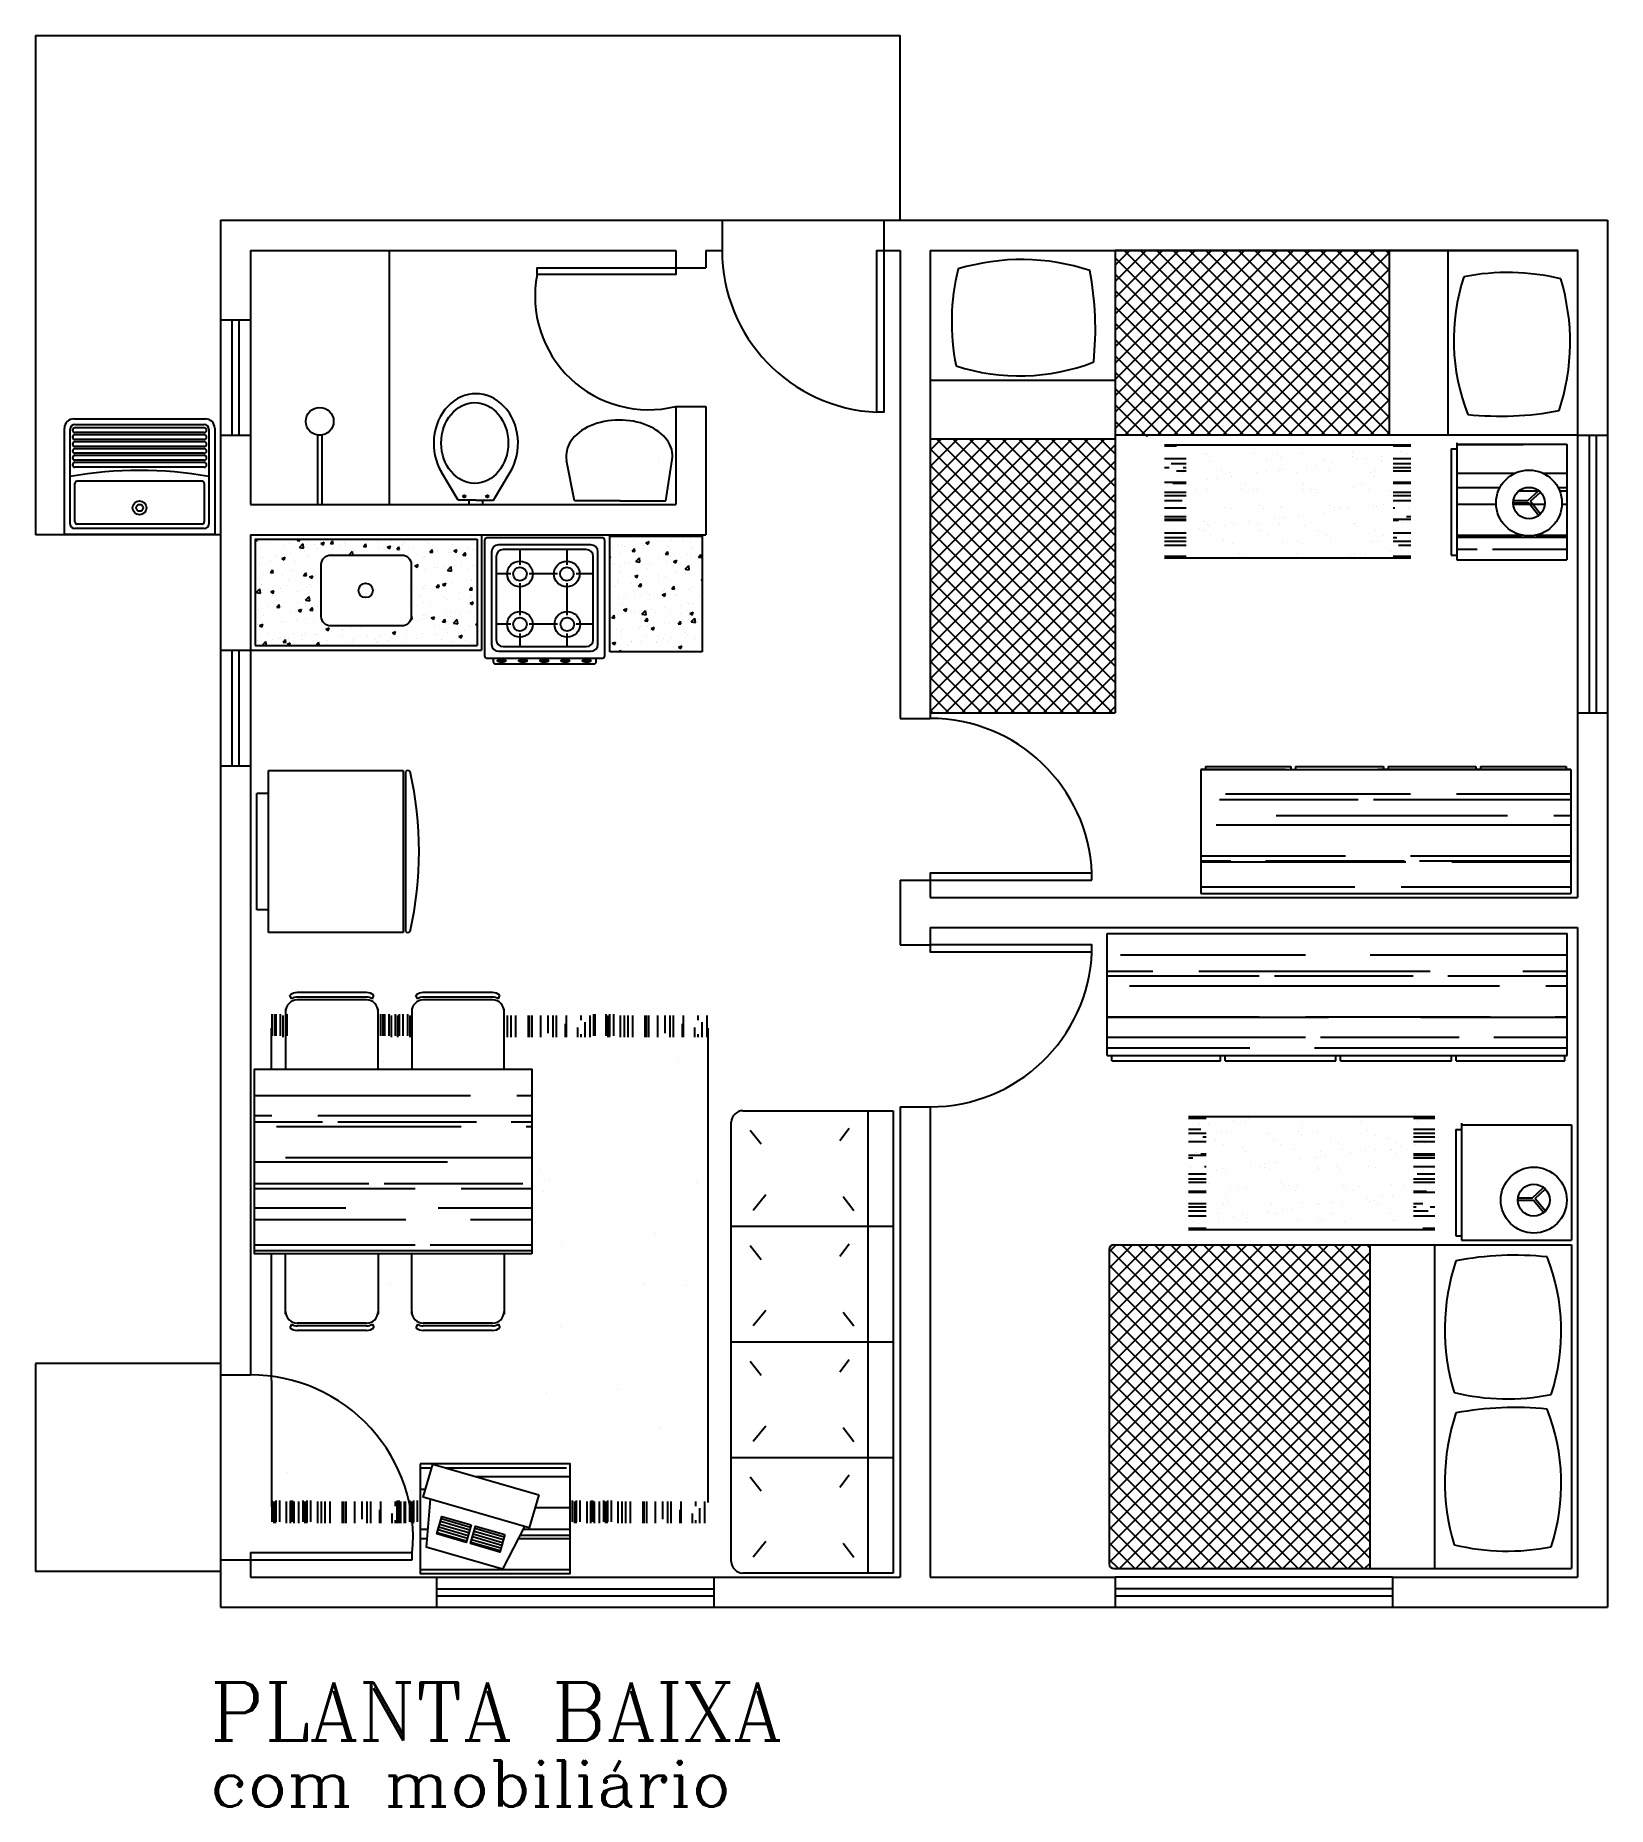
# Model space of a CAD drawing. Extents: x 98 to 558, y -86 to 6.
# Drawn here: x 97.91 to 104.71, y -51.37 to -43.71 of the extents above; entities that cross this region are included whole.
import ezdxf

# ---------------------------------------------------------------- set-up
doc = ezdxf.new("R2010")
doc.units = 0
doc.header["$LTSCALE"] = 5
doc.linetypes.add('DASHED2', pattern=[0.375, 0.25, -0.125])
doc.layers.get('0').update_dxf_attribs({"linetype": 'CONTINUOUS'})
doc.layers.get('DEFPOINTS').update_dxf_attribs({"linetype": 'CONTINUOUS'})
for name, color, linetype in [('AMPLIAÇÀO', 30, 'CONTINUOUS'), ('CALC', 30, 'CONTINUOUS'), ('CONCRETO', 5, 'CONTINUOUS'), ('EQUIPAMENTOS', 1, 'CONTINUOUS'), ('JANELA', 1, 'CONTINUOUS'), ('MADEIRAMENTO', 1, 'CONTINUOUS'), ('PAREDE', 7, 'CONTINUOUS'), ('PISO', 30, 'CONTINUOUS'), ('PORTA', 1, 'CONTINUOUS'), ('TANQUE', 1, 'CONTINUOUS'), ('TEXTO', 1, 'CONTINUOUS'), ('VASO', 1, 'CONTINUOUS')]:
    doc.layers.add(name, color=color, linetype=linetype)
doc.styles.add('ROMANC', font='ROMANC.SHX')

msp = doc.modelspace()

# ---------------------------------------------------------------- texts
at = {"layer": 'TEXTO', "color": 1, "ltscale": 0.3, "style": 'ROMANC'}
msp.add_text('PLANTA BAIXA', height=0.25, dxfattribs=at).set_placement((98.6702, -51.0872))
at = {"layer": 'TEXTO', "color": 244, "ltscale": 0.3, "style": 'ROMANC'}
msp.add_text('com mobiliário', height=0.2, dxfattribs=at).set_placement((98.6702, -51.3737))

# ---------------------------------------------------------------- blocks, each defined once
blk = doc.blocks.new('*X47')
at = {"color": 0, "linetype": 'CONTINUOUS'}
for p, q in [((155.1041, -43.035), (155.1061, -43.0342)), ((155.1041, -43.0382), (155.111, -43.0429)), ((155.111, -43.043), (155.1139, -43.0342)), ((155.1177, -43.0432), (155.1177, -43.0432)), ((155.148, -43.0472), (155.148, -43.0472)), ((155.2285, -43.0589), (155.2285, -43.0589)), ((155.2548, -43.0518), (155.2548, -43.0518)), ((155.2862, -43.0399), (155.291, -43.0342)), ((155.2862, -43.0399), (155.2982, -43.0409)), ((155.2962, -43.0693), (155.3118, -43.053)), ((155.2981, -43.0411), (155.2969, -43.0342)), ((155.314, -43.0721), (155.3118, -43.0531)), ((155.3324, -43.0439), (155.3324, -43.0439)), ((155.3615, -43.0563), (155.3615, -43.0563)), ((155.3885, -43.0522), (155.4025, -43.0468)), ((155.3885, -43.0522), (155.3985, -43.0589)), ((155.3984, -43.059), (155.4025, -43.0469)), ((155.4297, -43.0524), (155.4393, -43.041)), ((155.4297, -43.0524), (155.4416, -43.0535)), ((155.4416, -43.0536), (155.4393, -43.0411)), ((155.4683, -43.0608), (155.4683, -43.0608)), ((155.4916, -43.0519), (155.4916, -43.0519)), ((155.5329, -43.0384), (155.5329, -43.0384)), ((155.5693, -43.0557), (155.5693, -43.0557)), ((155.5731, -43.065), (155.5828, -43.0535)), ((155.5851, -43.0662), (155.5827, -43.0536)), ((155.6396, -43.0429), (155.6396, -43.0429)), ((155.6956, -43.0391), (155.6956, -43.0391)), ((155.7402, -43.0545), (155.7402, -43.0545)), ((155.7464, -43.0474), (155.7464, -43.0474)), ((155.8412, -43.0417), (155.8412, -43.0417)), ((155.8532, -43.052), (155.8532, -43.052)), ((155.9599, -43.0565), (155.9599, -43.0565)), ((155.125, -43.1383), (155.125, -43.1383)), ((155.1275, -43.0717), (155.1275, -43.0717)), ((155.1417, -43.112), (155.1417, -43.112)), ((155.1728, -43.1266), (155.1728, -43.1266)), ((155.1914, -43.1055), (155.1914, -43.1055)), ((155.2205, -43.1167), (155.2345, -43.1113)), ((155.2205, -43.1167), (155.2304, -43.1234)), ((155.2261, -43.1255), (155.2261, -43.1255)), ((155.2304, -43.1235), (155.2344, -43.1114)), ((155.2415, -43.0989), (155.2415, -43.0989)), ((155.2583, -43.092), (155.2583, -43.092)), ((155.2796, -43.1311), (155.2796, -43.1311)), ((155.2962, -43.0693), (155.314, -43.072)), ((155.3172, -43.0889), (155.3172, -43.0889)), ((155.3299, -43.1105), (155.3299, -43.1105)), ((155.375, -43.0719), (155.375, -43.0719)), ((155.3863, -43.1356), (155.3863, -43.1356)), ((155.4326, -43.0964), (155.4326, -43.0964)), ((155.4435, -43.0723), (155.4435, -43.0723)), ((155.4936, -43.0657), (155.4936, -43.0657)), ((155.5097, -43.1024), (155.5252, -43.0861)), ((155.5097, -43.1024), (155.5101, -43.1024)), ((155.5271, -43.1024), (155.5252, -43.0862)), ((155.5336, -43.0836), (155.5336, -43.0836)), ((155.5731, -43.065), (155.5851, -43.066)), ((155.575, -43.0653), (155.575, -43.0653)), ((155.6375, -43.0686), (155.6375, -43.0686)), ((155.6759, -43.0682), (155.6899, -43.0628)), ((155.6759, -43.0682), (155.6859, -43.0749)), ((155.6818, -43.0698), (155.6818, -43.0698)), ((155.6859, -43.075), (155.6899, -43.0629)), ((155.7166, -43.0775), (155.7262, -43.0661)), ((155.7166, -43.0775), (155.7285, -43.0786)), ((155.7285, -43.0787), (155.7262, -43.0662)), ((155.7688, -43.1014), (155.7688, -43.1014)), ((155.7886, -43.0743), (155.7886, -43.0743)), ((155.8333, -43.1112), (155.8333, -43.1112)), ((155.8388, -43.1083), (155.8388, -43.1083)), ((155.86, -43.0901), (155.8697, -43.0786)), ((155.86, -43.0901), (155.872, -43.0911)), ((155.872, -43.0913), (155.8696, -43.0787)), ((155.8952, -43.0848), (155.8952, -43.0848)), ((155.8953, -43.0788), (155.8953, -43.0788)), ((155.9427, -43.0933), (155.9427, -43.0933)), ((155.9452, -43.0782), (155.9452, -43.0782)), ((155.9499, -43.0912), (155.9499, -43.0912)), ((155.9634, -43.0842), (155.9774, -43.0788)), ((155.9634, -43.0842), (155.9733, -43.0909)), ((155.9733, -43.091), (155.9773, -43.079)), ((155.9978, -43.1351), (155.9978, -43.1351)), ((156.0021, -43.0833), (156.0021, -43.0833)), ((156.0035, -43.1026), (156.0131, -43.0912)), ((156.0035, -43.1026), (156.0154, -43.1037)), ((156.0154, -43.1038), (156.0131, -43.0913)), ((156.021, -43.0682), (156.021, -43.0682)), ((156.0454, -43.0792), (156.0454, -43.0792)), ((155.1226, -43.2049), (155.1226, -43.2049)), ((155.1388, -43.1843), (155.1388, -43.1843)), ((155.1705, -43.1778), (155.1802, -43.1663)), ((155.1705, -43.1778), (155.1825, -43.1788)), ((155.1824, -43.1789), (155.1801, -43.1664)), ((155.1888, -43.1777), (155.1888, -43.1777)), ((155.2236, -43.1921), (155.2236, -43.1921)), ((155.2501, -43.2113), (155.2501, -43.2113)), ((155.2646, -43.1678), (155.2646, -43.1678)), ((155.314, -43.1903), (155.3236, -43.1788)), ((155.314, -43.1903), (155.3259, -43.1914)), ((155.3259, -43.1915), (155.3236, -43.179)), ((155.3275, -43.1771), (155.3275, -43.1771)), ((155.3399, -43.1972), (155.3539, -43.1918)), ((155.3399, -43.1972), (155.3498, -43.2039)), ((155.3498, -43.204), (155.3538, -43.1919)), ((155.3667, -43.1913), (155.3667, -43.1913)), ((155.7953, -43.1487), (155.8093, -43.1433)), ((155.7953, -43.1487), (155.8053, -43.1554)), ((155.8052, -43.1555), (155.8093, -43.1435)), ((155.8134, -43.1536), (155.8134, -43.1536)), ((155.8364, -43.1749), (155.8364, -43.1749)), ((155.8425, -43.1636), (155.8425, -43.1636)), ((155.8812, -43.1551), (155.8812, -43.1551)), ((155.8926, -43.157), (155.8926, -43.157)), ((155.9201, -43.1581), (155.9201, -43.1581)), ((155.9366, -43.1686), (155.9521, -43.1523)), ((155.9366, -43.1686), (155.9543, -43.1713)), ((155.9402, -43.1599), (155.9402, -43.1599)), ((155.9543, -43.1714), (155.9521, -43.1524)), ((155.9684, -43.1471), (155.9684, -43.1471)), ((156.0269, -43.1626), (156.0269, -43.1626)), ((156.0405, -43.2124), (156.0405, -43.2124)), ((156.0421, -43.2093), (156.0421, -43.2093)), ((156.0429, -43.1458), (156.0429, -43.1458)), ((155.1093, -43.2641), (155.1249, -43.2479)), ((155.1093, -43.2641), (155.1271, -43.2668)), ((155.1202, -43.2714), (155.1202, -43.2714)), ((155.127, -43.2669), (155.1248, -43.2479)), ((155.1334, -43.2313), (155.1334, -43.2313)), ((155.1338, -43.2288), (155.1338, -43.2288)), ((155.1362, -43.2566), (155.1362, -43.2566)), ((155.1718, -43.2617), (155.1858, -43.2563)), ((155.1718, -43.2617), (155.1818, -43.2684)), ((155.176, -43.2556), (155.176, -43.2556)), ((155.1814, -43.2752), (155.1814, -43.2752)), ((155.1817, -43.2685), (155.1858, -43.2565)), ((155.212, -43.2467), (155.212, -43.2467)), ((155.2212, -43.2586), (155.2212, -43.2586)), ((155.2406, -43.2333), (155.2406, -43.2333)), ((155.2828, -43.2601), (155.2828, -43.2601)), ((155.298, -43.2552), (155.298, -43.2552)), ((155.3227, -43.2972), (155.3383, -43.281)), ((155.3251, -43.2436), (155.3251, -43.2436)), ((155.3383, -43.23), (155.3383, -43.23)), ((155.3405, -43.3), (155.3383, -43.2811)), ((155.3474, -43.2378), (155.3474, -43.2378)), ((155.3884, -43.2234), (155.3884, -43.2234)), ((155.3895, -43.2646), (155.3895, -43.2646)), ((155.5609, -43.2468), (155.5609, -43.2468)), ((155.5879, -43.2691), (155.5879, -43.2691)), ((155.6031, -43.2737), (155.6031, -43.2737)), ((155.7899, -43.2425), (155.7899, -43.2425)), ((155.8166, -43.2827), (155.8166, -43.2827)), ((155.8339, -43.2415), (155.8339, -43.2415)), ((155.84, -43.2359), (155.84, -43.2359)), ((155.8409, -43.2451), (155.8409, -43.2451)), ((155.8812, -43.2603), (155.8812, -43.2603)), ((155.8878, -43.2405), (155.8974, -43.229)), ((155.8878, -43.2405), (155.8997, -43.2416)), ((155.8997, -43.2417), (155.8974, -43.2292)), ((155.9147, -43.2292), (155.9287, -43.2239)), ((155.9147, -43.2292), (155.9247, -43.2359)), ((155.9157, -43.226), (155.9157, -43.226)), ((155.9234, -43.2872), (155.9234, -43.2872)), ((155.9246, -43.2361), (155.9287, -43.224)), ((155.9378, -43.2265), (155.9378, -43.2265)), ((155.9576, -43.2251), (155.9576, -43.2251)), ((155.988, -43.2648), (155.988, -43.2648)), ((155.9894, -43.2882), (155.9894, -43.2882)), ((156.0301, -43.2917), (156.0301, -43.2917)), ((156.0312, -43.2531), (156.0409, -43.2416)), ((156.0312, -43.2531), (156.0432, -43.2541)), ((156.0381, -43.279), (156.0381, -43.279)), ((156.0395, -43.2816), (156.0395, -43.2816)), ((156.0432, -43.2543), (156.0408, -43.2417)), ((155.1177, -43.338), (155.1177, -43.338)), ((155.1411, -43.3652), (155.1411, -43.3652)), ((155.1594, -43.3255), (155.1594, -43.3255)), ((155.1983, -43.3282), (155.2079, -43.3167)), ((155.1983, -43.3282), (155.2102, -43.3293)), ((155.2008, -43.3349), (155.2008, -43.3349)), ((155.2102, -43.3294), (155.2079, -43.3169)), ((155.2188, -43.3252), (155.2188, -43.3252)), ((155.2577, -43.3452), (155.2577, -43.3452)), ((155.2857, -43.3089), (155.2857, -43.3089)), ((155.2912, -43.3422), (155.3052, -43.3369)), ((155.2912, -43.3422), (155.3011, -43.3489)), ((155.3011, -43.3491), (155.3052, -43.337)), ((155.3076, -43.3394), (155.3076, -43.3394)), ((155.3226, -43.3102), (155.3226, -43.3102)), ((155.3227, -43.2972), (155.3405, -43.3)), ((155.3357, -43.3023), (155.3357, -43.3023)), ((155.3417, -43.3408), (155.3514, -43.3293)), ((155.3417, -43.3408), (155.3537, -43.3418)), ((155.3536, -43.3419), (155.3513, -43.3294)), ((155.3744, -43.3252), (155.3744, -43.3252)), ((155.7795, -43.3696), (155.7817, -43.3669)), ((155.784, -43.3796), (155.7817, -43.3671)), ((155.7874, -43.3148), (155.7874, -43.3148)), ((155.8315, -43.308), (155.8315, -43.308)), ((155.8327, -43.3644), (155.8327, -43.3644)), ((155.8414, -43.362), (155.8414, -43.362)), ((155.8631, -43.3048), (155.8631, -43.3048)), ((155.866, -43.3743), (155.88, -43.3689)), ((155.876, -43.3811), (155.88, -43.369)), ((155.9329, -43.3596), (155.9329, -43.3596)), ((155.9354, -43.293), (155.9354, -43.293)), ((155.9368, -43.3671), (155.9368, -43.3671)), ((155.9482, -43.3665), (155.9482, -43.3665)), ((155.9493, -43.3444), (155.9493, -43.3444)), ((155.9869, -43.3605), (155.9869, -43.3605)), ((156.0341, -43.3098), (156.0481, -43.3044)), ((156.0341, -43.3098), (156.044, -43.3165)), ((156.0356, -43.3455), (156.0356, -43.3455)), ((156.044, -43.3166), (156.0481, -43.3045)), ((156.0626, -43.3505), (156.0626, -43.3505)), ((155.1068, -43.4044), (155.1068, -43.4044)), ((155.1153, -43.4046), (155.1153, -43.4046)), ((155.1231, -43.4067), (155.1372, -43.4014)), ((155.1231, -43.4067), (155.1331, -43.4134)), ((155.1331, -43.4136), (155.1371, -43.4015)), ((155.1619, -43.4371), (155.1619, -43.4371)), ((155.2163, -43.3918), (155.2163, -43.3918)), ((155.2331, -43.3878), (155.2331, -43.3878)), ((155.2686, -43.4416), (155.2686, -43.4416)), ((155.2831, -43.3812), (155.2831, -43.3812)), ((155.3178, -43.4434), (155.3178, -43.4434)), ((155.3202, -43.3768), (155.3202, -43.3768)), ((155.3589, -43.3712), (155.3589, -43.3712)), ((155.3661, -43.4445), (155.3661, -43.4445)), ((155.4106, -43.4228), (155.4246, -43.4174)), ((155.4106, -43.4228), (155.4205, -43.4295)), ((155.4205, -43.4296), (155.4245, -43.4175)), ((155.4205, -43.4293), (155.4205, -43.4293)), ((155.4326, -43.4335), (155.4326, -43.4335)), ((155.4826, -43.4269), (155.4826, -43.4269)), ((155.4827, -43.4245), (155.4827, -43.4245)), ((155.5215, -43.4165), (155.5215, -43.4165)), ((155.5584, -43.4169), (155.5584, -43.4169)), ((155.698, -43.4388), (155.712, -43.4334)), ((155.698, -43.4388), (155.7079, -43.4455)), ((155.7079, -43.4456), (155.712, -43.4335)), ((155.7639, -43.4284), (155.7639, -43.4284)), ((155.7782, -43.379), (155.784, -43.3795)), ((155.8105, -43.3837), (155.8105, -43.3837)), ((155.8266, -43.4412), (155.8266, -43.4412)), ((155.8291, -43.3746), (155.8291, -43.3746)), ((155.866, -43.3743), (155.876, -43.381)), ((155.8806, -43.4084), (155.8806, -43.4084)), ((155.9155, -43.391), (155.9252, -43.3795)), ((155.9155, -43.391), (155.9275, -43.392)), ((155.9275, -43.3921), (155.9251, -43.3796)), ((155.9305, -43.4262), (155.9305, -43.4262)), ((155.9343, -43.4394), (155.9343, -43.4394)), ((155.9631, -43.3965), (155.9786, -43.3803)), ((155.9631, -43.3965), (155.9809, -43.3993)), ((155.9808, -43.3994), (155.9786, -43.3804)), ((155.9972, -43.3883), (155.9972, -43.3883)), ((156.01, -43.4294), (156.01, -43.4294)), ((156.0332, -43.4121), (156.0332, -43.4121)), ((156.0549, -43.371), (156.0549, -43.371)), ((156.059, -43.4035), (156.0641, -43.3974)), ((156.059, -43.4035), (156.0641, -43.404)), ((155.1129, -43.4712), (155.1129, -43.4712)), ((155.1328, -43.4846), (155.1328, -43.4846)), ((155.1358, -43.492), (155.1514, -43.4758)), ((155.1358, -43.492), (155.1501, -43.4942)), ((155.1535, -43.4942), (155.1513, -43.4759)), ((155.1804, -43.4667), (155.1804, -43.4667)), ((155.204, -43.464), (155.204, -43.464)), ((155.2139, -43.4584), (155.2139, -43.4584)), ((155.226, -43.4787), (155.2357, -43.4672)), ((155.226, -43.4787), (155.238, -43.4797)), ((155.2305, -43.4601), (155.2305, -43.4601)), ((155.2379, -43.4798), (155.2356, -43.4673)), ((155.2425, -43.4873), (155.2565, -43.4819)), ((155.2425, -43.4873), (155.2525, -43.494)), ((155.2495, -43.4646), (155.2495, -43.4646)), ((155.2524, -43.4941), (155.2565, -43.482)), ((155.3063, -43.4501), (155.3063, -43.4501)), ((155.3108, -43.4685), (155.3108, -43.4685)), ((155.3695, -43.4912), (155.3791, -43.4797)), ((155.3695, -43.4912), (155.3814, -43.4923)), ((155.3754, -43.4461), (155.3754, -43.4461)), ((155.3814, -43.4924), (155.3791, -43.4798)), ((155.414, -43.4884), (155.414, -43.4884)), ((155.4176, -43.473), (155.4176, -43.473)), ((155.4822, -43.4507), (155.4822, -43.4507)), ((155.519, -43.4831), (155.519, -43.4831)), ((155.5209, -43.4942), (155.5226, -43.4923)), ((155.5229, -43.4942), (155.5225, -43.4924)), ((155.5243, -43.4775), (155.5243, -43.4775)), ((155.5307, -43.4684), (155.5307, -43.4684)), ((155.5889, -43.4552), (155.5889, -43.4552)), ((155.6229, -43.4681), (155.6229, -43.4681)), ((155.6311, -43.482), (155.6311, -43.482)), ((155.6321, -43.4792), (155.6321, -43.4792)), ((155.6473, -43.4484), (155.6473, -43.4484)), ((155.6822, -43.4726), (155.6822, -43.4726)), ((155.6957, -43.4597), (155.6957, -43.4597)), ((155.7256, -43.454), (155.7256, -43.454)), ((155.7379, -43.4865), (155.7379, -43.4865)), ((155.7579, -43.4626), (155.7579, -43.4626)), ((155.8025, -43.4642), (155.8025, -43.4642)), ((155.8446, -43.4911), (155.8446, -43.4911)), ((155.8842, -43.446), (155.8842, -43.446)), ((155.9092, -43.4687), (155.9092, -43.4687)), ((155.9281, -43.4928), (155.9281, -43.4928)), ((155.957, -43.4783), (155.957, -43.4783)), ((155.9854, -43.4548), (155.9994, -43.4494)), ((155.9854, -43.4548), (155.9954, -43.4615)), ((155.9953, -43.4616), (155.9994, -43.4495)), ((156.016, -43.4732), (156.016, -43.4732)), ((156.0308, -43.4787), (156.0308, -43.4787))]:
    blk.add_line(p, q, dxfattribs=at)
blk = doc.blocks.new('*X46')
at = {"color": 0, "linetype": 'CONTINUOUS'}
blk.add_line((155.5201, -43.094), (155.5201, -43.094), dxfattribs=at)
blk = doc.blocks.new('*X77')
at = {"color": 0}
for p, q in [((23.816, 64.7952), (23.816, 65.9952)), ((23.84, 65.3), (23.84, 65.9952)), ((23.95, 65.34), (23.95, 65.9952)), ((24, 65.6), (24, 65.9952)), ((24.084, 65.3), (24.084, 65.9952)), ((24.106, 65.5), (24.106, 65.9952)), ((24.2, 65.16), (24.2, 65.9952)), ((24.372, 65.7), (24.372, 65.9952)), ((24.4, 65.92), (24.4, 65.9952)), ((24.486, 65.06), (24.486, 65.9952)), ((24.6, 65.48), (24.6, 65.9952)), ((24.352, 65.1), (24.352, 65.9)), ((24.218, 64.7952), (24.218, 65.86)), ((24.4, 64.7952), (24.4, 65.72)), ((24.372, 65.034), (24.372, 65.634)), ((24.106, 64.834), (24.106, 65.434)), ((23.84, 64.7952), (23.84, 65.234)), ((24.6, 64.7952), (24.6, 65.28)), ((24, 64.7952), (24, 65.2)), ((23.95, 64.7952), (23.95, 65.06)), ((24.084, 64.7952), (24.084, 65.1)), ((24.372, 64.7952), (24.372, 64.884)), ((24.486, 64.7952), (24.486, 64.86)), ((24.352, 64.7952), (24.352, 64.82))]:
    blk.add_line(p, q, dxfattribs=at)
blk = doc.blocks.new('*X83')
at = {"color": 0}
for p, q in [((20.868, 63.34), (20.868, 63.9574)), ((20.914, 63.1), (20.914, 63.9574)), ((21, 63), (21, 63.9574)), ((21.002, 63.3), (21.002, 63.9574)), ((21.18, 63.3), (21.18, 63.9574)), ((21.2, 63.76), (21.2, 63.9574)), ((21.136, 62.26), (21.136, 63.86)), ((21.27, 63.1), (21.27, 63.9)), ((21.2, 62.56), (21.2, 63.56)), ((21.18, 62.634), (21.18, 63.234)), ((21.002, 62.3), (21.002, 63.1)), ((20.868, 61.9678), (20.868, 63.06)), ((20.914, 62.434), (20.914, 63.034)), ((21.27, 61.9678), (21.27, 62.82)), ((21, 61.9678), (21, 62.6)), ((21.18, 61.9678), (21.18, 62.484)), ((20.914, 61.9678), (20.914, 62.284)), ((21.2, 61.9678), (21.2, 62.16)), ((21.002, 61.9678), (21.002, 62.02)), ((21.136, 61.9678), (21.136, 62.06))]:
    blk.add_line(p, q, dxfattribs=at)
blk = doc.blocks.new('*X82')
at = {"color": 0}
for p, q in [((19.764, 63.5524), (19.764, 63.6286)), ((19.8176, 63.5524), (19.8176, 63.6286)), ((19.84, 63.5524), (19.84, 63.6286)), ((19.8568, 63.5524), (19.8568, 63.6286)), ((19.8712, 63.5524), (19.8712, 63.6286)), ((19.92, 63.5524), (19.92, 63.6286)), ((19.9248, 63.5524), (19.9248, 63.6286)), ((19.9632, 63.5524), (19.9632, 63.6286)), ((19.9784, 63.5524), (19.9784, 63.6286)), ((20, 63.5524), (20, 63.6286)), ((20.0696, 63.6104), (20.0696, 63.6286)), ((20.08, 63.5524), (20.08, 63.6286)), ((20.1392, 63.5524), (20.1392, 63.6286)), ((20.176, 63.5524), (20.176, 63.6286)), ((20.1928, 63.576), (20.1928, 63.6286)), ((20.24, 63.5524), (20.24, 63.6286)), ((20.2464, 63.56), (20.2464, 63.6286)), ((20.032, 63.5524), (20.032, 63.56)), ((20.0856, 63.5524), (20.0856, 63.576)), ((20.16, 63.5524), (20.16, 63.568)), ((19.764, 62.564), (19.764, 62.616)), ((19.8176, 62.564), (19.8176, 62.6568)), ((19.84, 62.592), (19.84, 62.6568)), ((19.8568, 62.644), (19.8568, 62.6568)), ((19.8712, 62.616), (19.8712, 62.6568)), ((19.92, 62.564), (19.92, 62.6568)), ((19.9248, 62.6), (19.9248, 62.6568)), ((19.9632, 62.564), (19.9632, 62.6568)), ((19.9784, 62.564), (19.9784, 62.6568)), ((20, 62.564), (20, 62.64)), ((20.032, 62.564), (20.032, 62.6568)), ((20.0696, 62.564), (20.0696, 62.6568)), ((20.08, 62.564), (20.08, 62.6568)), ((20.0856, 62.564), (20.0856, 62.6568)), ((20.1392, 62.564), (20.1392, 62.6568)), ((20.16, 62.564), (20.16, 62.6568)), ((20.176, 62.564), (20.176, 62.6568)), ((20.1928, 62.564), (20.1928, 62.6568)), ((20.24, 62.564), (20.24, 62.6568)), ((20.2464, 62.564), (20.2464, 62.6568)), ((19.8568, 62.564), (19.8568, 62.584))]:
    blk.add_line(p, q, dxfattribs=at)
blk = doc.blocks.new('*X81')
at = {"color": 0}
for p, q in [((19.7956, 63.6098), (19.7956, 63.6098)), ((20.0307, 63.6205), (20.0307, 63.6205)), ((20.2497, 63.5999), (20.2497, 63.5999)), ((19.7873, 63.5847), (19.7873, 63.5847)), ((19.9414, 63.5898), (19.9414, 63.5898)), ((20.0073, 63.5749), (20.0073, 63.5749)), ((20.028, 63.5689), (20.028, 63.5689)), ((20.0956, 63.5948), (20.0956, 63.5948)), ((20.2133, 63.5836), (20.2133, 63.5836)), ((19.8786, 62.6421), (19.8786, 62.6421)), ((19.9233, 62.6398), (19.9233, 62.6398)), ((20.0182, 62.6555), (20.0182, 62.6555)), ((20.0327, 62.6471), (20.0327, 62.6471)), ((20.1293, 62.6485), (20.1293, 62.6485)), ((20.1347, 62.6068), (20.1347, 62.6068)), ((20.1869, 62.6522), (20.1869, 62.6522)), ((20.2301, 62.637), (20.2301, 62.637)), ((19.9318, 62.5747), (19.9318, 62.5747)), ((19.9409, 62.5711), (19.9409, 62.5711)), ((19.9544, 62.5859), (19.9544, 62.5859)), ((20.0298, 62.5724), (20.0298, 62.5724)), ((20.2386, 62.579), (20.2386, 62.579))]:
    blk.add_line(p, q, dxfattribs=at)
blk = doc.blocks.new('*X80')
at = {"color": 0}
for p, q in [((19.9578, 63.5409), (19.9578, 63.5409)), ((20.2188, 63.542), (20.2188, 63.542)), ((19.8099, 63.5011), (19.8099, 63.5011)), ((19.8277, 63.5043), (19.8277, 63.5043)), ((19.8701, 63.4768), (19.8701, 63.4768)), ((19.8805, 63.4566), (19.8805, 63.4566)), ((19.894, 63.4713), (19.894, 63.4713)), ((19.9506, 63.4474), (19.9506, 63.4474)), ((20.0159, 63.5098), (20.0159, 63.5098)), ((20.0213, 63.4682), (20.0213, 63.4682)), ((20.0242, 63.4819), (20.0242, 63.4819)), ((20.1295, 63.4783), (20.1295, 63.4783)), ((20.151, 63.5121), (20.151, 63.5121)), ((20.1782, 63.4644), (20.1782, 63.4644)), ((20.1784, 63.4869), (20.1784, 63.4869)), ((19.7899, 63.3753), (19.7899, 63.3753)), ((19.8075, 63.3769), (19.8075, 63.3769)), ((19.8184, 63.4361), (19.8184, 63.4361)), ((19.8239, 63.3944), (19.8239, 63.3944)), ((19.9291, 63.4137), (19.9291, 63.4137)), ((19.9441, 63.3804), (19.9441, 63.3804)), ((20.0982, 63.3854), (20.0982, 63.3854)), ((20.101, 63.3801), (20.101, 63.3801)), ((20.1145, 63.3948), (20.1145, 63.3948)), ((20.2288, 63.3844), (20.2288, 63.3844)), ((20.2331, 63.4333), (20.2331, 63.4333)), ((20.2416, 63.3683), (20.2416, 63.3683)), ((20.028, 63.3004), (20.028, 63.3004)), ((20.0285, 63.3198), (20.0285, 63.3198)), ((20.0356, 63.3595), (20.0356, 63.3595)), ((20.0442, 63.2945), (20.0442, 63.2945)), ((20.2471, 63.3266), (20.2471, 63.3266)), ((19.8281, 63.2551), (19.8281, 63.2551)), ((19.8382, 63.2858), (19.8382, 63.2858)), ((19.8468, 63.2207), (19.8468, 63.2207)), ((19.8691, 63.2722), (19.8691, 63.2722)), ((19.9507, 63.2161), (19.9507, 63.2161)), ((19.9642, 63.2308), (19.9642, 63.2308)), ((20.0232, 63.2772), (20.0232, 63.2772)), ((20.0497, 63.2529), (20.0497, 63.2529)), ((20.1299, 63.2292), (20.1299, 63.2292)), ((20.1514, 63.2629), (20.1514, 63.2629)), ((20.1774, 63.2823), (20.1774, 63.2823)), ((20.2485, 63.2239), (20.2485, 63.2239)), ((19.7977, 63.1593), (19.7977, 63.1593)), ((19.8523, 63.1791), (19.8523, 63.1791)), ((19.9296, 63.1646), (19.9296, 63.1646)), ((19.9511, 63.1983), (19.9511, 63.1983)), ((19.9519, 63.1643), (19.9519, 63.1643)), ((20.064, 63.1442), (20.064, 63.1442)), ((20.106, 63.1693), (20.106, 63.1693)), ((20.1712, 63.1396), (20.1712, 63.1396)), ((20.1847, 63.1543), (20.1847, 63.1543)), ((19.814, 63.0669), (19.814, 63.0669)), ((19.8666, 63.0704), (19.8666, 63.0704)), ((19.8718, 63.0628), (19.8718, 63.0628)), ((19.8777, 63.1365), (19.8777, 63.1365)), ((20.0259, 63.0678), (20.0259, 63.0678)), ((20.0289, 63.0706), (20.0289, 63.0706)), ((20.0726, 63.0792), (20.0726, 63.0792)), ((20.18, 63.0729), (20.18, 63.0729)), ((20.2292, 63.1352), (20.2292, 63.1352)), ((19.8005, 63.0521), (19.8005, 63.0521)), ((19.8286, 63.006), (19.8286, 63.006)), ((19.8751, 63.0054), (19.8751, 63.0054)), ((20.0344, 62.9903), (20.0344, 62.9903)), ((20.078, 63.0375), (20.078, 63.0375)), ((20.0982, 63.0599), (20.0982, 63.0599)), ((20.1519, 63.0138), (20.1519, 63.0138)), ((19.7967, 62.9546), (19.7967, 62.9546)), ((19.8806, 62.9638), (19.8806, 62.9638)), ((19.93, 62.9154), (19.93, 62.9154)), ((19.9509, 62.9597), (19.9509, 62.9597)), ((19.9515, 62.9492), (19.9515, 62.9492)), ((20.0209, 62.9756), (20.0209, 62.9756)), ((20.0923, 62.9289), (20.0923, 62.9289)), ((20.105, 62.9647), (20.105, 62.9647)), ((20.1304, 62.9801), (20.1304, 62.9801)), ((19.8795, 62.8467), (19.8795, 62.8467)), ((19.8949, 62.8551), (19.8949, 62.8551)), ((19.948, 62.896), (19.948, 62.896)), ((20.0337, 62.8518), (20.0337, 62.8518)), ((20.1009, 62.8638), (20.1009, 62.8638)), ((20.1878, 62.8568), (20.1878, 62.8568)), ((20.2297, 62.8861), (20.2297, 62.8861)), ((20.2414, 62.8991), (20.2414, 62.8991)), ((19.829, 62.7569), (19.829, 62.7569)), ((19.8707, 62.8116), (19.8707, 62.8116)), ((19.8842, 62.8264), (19.8842, 62.8264)), ((19.9035, 62.7901), (19.9035, 62.7901)), ((20.0294, 62.8215), (20.0294, 62.8215)), ((20.1064, 62.8222), (20.1064, 62.8222)), ((20.1077, 62.7553), (20.1077, 62.7553)), ((20.1523, 62.7647), (20.1523, 62.7647)), ((20.1684, 62.8194), (20.1684, 62.8194)), ((19.7977, 62.732), (19.7977, 62.732)), ((19.7994, 62.7452), (19.7994, 62.7452)), ((19.909, 62.7484), (19.909, 62.7484)), ((19.952, 62.7), (19.952, 62.7)), ((19.9536, 62.7503), (19.9536, 62.7503)), ((20.0911, 62.7351), (20.0911, 62.7351)), ((20.1046, 62.7498), (20.1046, 62.7498)), ((20.1207, 62.7135), (20.1207, 62.7135)), ((20.1308, 62.7309), (20.1308, 62.7309)), ((19.9305, 62.6663), (19.9305, 62.6663))]:
    blk.add_line(p, q, dxfattribs=at)
blk = doc.blocks.new('*X78')
at = {"color": 0}
for p, q in [((18.724, 67.9666), (18.724, 68.0692)), ((18.786, 68.0316), (18.786, 68.0692)), ((18.8, 68.0381), (18.8, 68.0692)), ((18.858, 68.0482), (18.858, 68.0692)), ((18.992, 67.9373), (18.992, 68.0692)), ((19, 67.5931), (19, 68.0692)), ((19.052, 67.748), (19.052, 68.0692)), ((18.858, 67.837), (18.858, 67.9742)), ((18.786, 67.8898), (18.786, 67.9214)), ((18.8, 67.8617), (18.8, 67.9495)), ((18.6, 67.5931), (18.6, 67.88)), ((18.724, 67.5931), (18.724, 67.8447)), ((18.992, 67.5931), (18.992, 67.874)), ((18.786, 67.5931), (18.786, 67.7797)), ((18.858, 67.5931), (18.858, 67.7631)), ((19.052, 67.5931), (19.052, 67.682))]:
    blk.add_line(p, q, dxfattribs=at)
blk = doc.blocks.new('*X79')
at = {"color": 0}
for p, q in [((17.7136, 65.4), (18.08, 65.4)), ((18.48, 65.4), (19.3136, 65.4)), ((17.82, 65.294), (18.62, 65.294)), ((18.82, 65.294), (19.3136, 65.294)), ((17.794, 65.27), (18.394, 65.27)), ((18.46, 65.27), (19.3136, 65.27)), ((17.78, 65.16), (19.3136, 65.16)), ((18.04, 65.2), (19.04, 65.2)), ((19.24, 65.2), (19.3136, 65.2)), ((17.7136, 65.026), (18.34, 65.026)), ((17.7136, 65.004), (17.844, 65.004)), ((17.7136, 65), (18.6, 65)), ((17.994, 65.004), (18.594, 65.004)), ((18.62, 65.026), (19.3136, 65.026)), ((18.66, 65.004), (19.3136, 65.004)), ((18.8, 65), (19.3136, 65)), ((17.7136, 64.892), (18.38, 64.892)), ((18.58, 64.892), (19.3136, 64.892))]:
    blk.add_line(p, q, dxfattribs=at)
blk = doc.blocks.new('*X76')
at = {"color": 0}
for p, q in [((9.3208, 5.8875), (9.453, 5.8875)), ((9.3208, 5.875), (9.453, 5.875)), ((9.3208, 5.8625), (9.453, 5.8625)), ((9.3208, 5.85), (9.453, 5.85)), ((9.3208, 5.8375), (9.453, 5.8375)), ((9.3208, 5.825), (9.453, 5.825)), ((9.4722, 5.8875), (9.6044, 5.8875)), ((9.4722, 5.875), (9.6044, 5.875)), ((9.4722, 5.8625), (9.6044, 5.8625)), ((9.4722, 5.85), (9.6044, 5.85)), ((9.4722, 5.8375), (9.6044, 5.8375)), ((9.4722, 5.825), (9.6044, 5.825))]:
    blk.add_line(p, q, dxfattribs=at)
blk = doc.blocks.new('*X84')
at = {"color": 0, "linetype": 'CONTINUOUS'}
for p, q in [((100.1366, -48.6609), (100.1366, -48.6609)), ((100.1893, -48.9494), (100.1893, -48.9494)), ((100.4317, -49.5684), (100.4317, -49.5684)), ((100.1265, -49.5805), (100.1265, -49.5805)), ((100.616, -49.7373), (100.616, -49.7373)), ((99.0044, -49.9293), (99.0044, -49.9293))]:
    blk.add_line(p, q, dxfattribs=at)
blk = doc.blocks.new('*X85')
at = {"color": 0, "linetype": 'CONTINUOUS'}
for p, q in [((99.4189, -48.1483), (99.4189, -48.1483)), ((100.698, -48.1544), (100.698, -48.1544)), ((100.095, -48.6171), (100.095, -48.6171)), ((100.1141, -48.7138), (100.1141, -48.7138)), ((100.7727, -48.6744), (100.7727, -48.6744)), ((100.1893, -48.9494), (100.1893, -48.9494)), ((100.5958, -48.8959), (100.5958, -48.8959)), ((99.4504, -49.1117), (99.4504, -49.1117)), ((100.549, -49.1124), (100.549, -49.1124)), ((100.7294, -49.1178), (100.7294, -49.1178)), ((100.1855, -49.2951), (100.1855, -49.2951)), ((99.046, -49.5512), (99.046, -49.5512)), ((100.1265, -49.5805), (100.1265, -49.5805)), ((99.5436, -50.0072), (99.5436, -50.0072))]:
    blk.add_line(p, q, dxfattribs=at)
blk = doc.blocks.new('*X86')
at = {"color": 0, "linetype": 'CONTINUOUS'}
for p, q in [((102.5593, -50.0343), (103.6497, -48.9439)), ((102.5593, -49.9636), (103.579, -48.9439)), ((102.5593, -49.8929), (103.5083, -48.9439)), ((102.5593, -49.8222), (103.4376, -48.9439)), ((102.5593, -49.7515), (103.3669, -48.9439)), ((102.5593, -49.6808), (103.2962, -48.9439)), ((102.5593, -49.6101), (103.2255, -48.9439)), ((102.5593, -49.5393), (103.1548, -48.9439)), ((102.5593, -49.4686), (103.084, -48.9439)), ((102.5593, -49.3979), (103.0133, -48.9439)), ((102.5593, -49.3272), (102.9426, -48.9439)), ((102.5593, -49.2565), (102.8719, -48.9439)), ((102.5593, -49.1858), (102.8012, -48.9439)), ((102.5593, -49.1151), (102.7305, -48.9439)), ((102.5593, -49.0444), (102.6598, -48.9439)), ((102.5593, -48.9737), (102.5891, -48.9439)), ((103.6874, -50.0888), (102.5596, -48.9609)), ((103.6874, -50.018), (102.6133, -48.9439)), ((103.6874, -49.9473), (102.684, -48.9439)), ((103.6874, -49.8766), (102.7547, -48.9439)), ((103.6874, -49.8059), (102.8254, -48.9439)), ((103.6874, -49.7352), (102.8962, -48.9439)), ((103.6874, -49.6645), (102.9669, -48.9439)), ((103.6874, -49.5938), (103.0376, -48.9439)), ((103.6874, -49.5231), (103.1083, -48.9439)), ((103.6874, -49.4524), (103.179, -48.9439)), ((103.6874, -49.3816), (103.2497, -48.9439)), ((103.6874, -49.3109), (103.3204, -48.9439)), ((103.6874, -49.2402), (103.3911, -48.9439)), ((103.6874, -49.1695), (103.4618, -48.9439)), ((103.6874, -49.0988), (103.5326, -48.9439)), ((103.6874, -49.0281), (103.6033, -48.9439)), ((103.6874, -48.9574), (103.674, -48.9439)), ((102.5593, -50.105), (103.6874, -48.9769)), ((103.6874, -50.1595), (102.5593, -49.0313)), ((102.5593, -50.1757), (103.6874, -49.0476)), ((103.6874, -50.2302), (102.5593, -49.1021)), ((102.5593, -50.2464), (103.6874, -49.1183)), ((103.6874, -50.3009), (102.5593, -49.1728)), ((102.5593, -50.3172), (103.6874, -49.189)), ((103.6598, -50.3439), (102.5593, -49.2435)), ((102.6033, -50.3439), (103.6874, -49.2597)), ((103.5891, -50.3439), (102.5593, -49.3142)), ((102.674, -50.3439), (103.6874, -49.3305)), ((103.5183, -50.3439), (102.5593, -49.3849)), ((102.7447, -50.3439), (103.6874, -49.4012)), ((103.4476, -50.3439), (102.5593, -49.4556)), ((102.8154, -50.3439), (103.6874, -49.4719)), ((103.3769, -50.3439), (102.5593, -49.5263)), ((102.8861, -50.3439), (103.6874, -49.5426)), ((103.3062, -50.3439), (102.5593, -49.597)), ((102.9568, -50.3439), (103.6874, -49.6133)), ((103.2355, -50.3439), (102.5593, -49.6677)), ((103.0275, -50.3439), (103.6874, -49.684)), ((103.1648, -50.3439), (102.5593, -49.7385)), ((103.0983, -50.3439), (103.6874, -49.7547)), ((103.0941, -50.3439), (102.5593, -49.8092)), ((103.0234, -50.3439), (102.5593, -49.8799)), ((103.169, -50.3439), (103.6874, -49.8254)), ((102.9527, -50.3439), (102.5593, -49.9506)), ((103.2397, -50.3439), (103.6874, -49.8961)), ((102.8819, -50.3439), (102.5593, -50.0213)), ((103.3104, -50.3439), (103.6874, -49.9669)), ((102.8112, -50.3439), (102.5593, -50.092)), ((103.3811, -50.3439), (103.6874, -50.0376)), ((103.4518, -50.3439), (103.6874, -50.1083)), ((102.7405, -50.3439), (102.5593, -50.1627)), ((103.5225, -50.3439), (103.6874, -50.179)), ((102.6698, -50.3439), (102.5593, -50.2334)), ((103.5932, -50.3439), (103.6874, -50.2497)), ((102.5991, -50.3439), (102.5593, -50.3041)), ((103.6639, -50.3439), (103.6874, -50.3204))]:
    blk.add_line(p, q, dxfattribs=at)
blk = doc.blocks.new('*X87')
at = {"color": 0, "linetype": 'CONTINUOUS'}
for p, q in [((102.5849, -45.4125), (103.3561, -44.6413)), ((102.5849, -45.3418), (103.2854, -44.6413)), ((102.5849, -45.2711), (103.2147, -44.6413)), ((102.5849, -45.2004), (103.144, -44.6413)), ((102.5849, -45.1297), (103.0733, -44.6413)), ((102.5849, -45.059), (103.0025, -44.6413)), ((102.5849, -44.9883), (102.9318, -44.6413)), ((102.5849, -44.9175), (102.8611, -44.6413)), ((102.5849, -44.8468), (102.7904, -44.6413)), ((102.5849, -44.7761), (102.7197, -44.6413)), ((102.5849, -44.7054), (102.649, -44.6413)), ((103.4241, -45.4413), (102.6241, -44.6413)), ((102.6268, -45.4413), (103.4268, -44.6413)), ((103.4948, -45.4413), (102.6948, -44.6413)), ((102.6975, -45.4413), (103.4975, -44.6413)), ((103.5655, -45.4413), (102.7655, -44.6413)), ((102.7682, -45.4413), (103.5682, -44.6413)), ((103.6362, -45.4413), (102.8362, -44.6413)), ((102.8389, -45.4413), (103.6389, -44.6413)), ((103.7069, -45.4413), (102.9069, -44.6413)), ((102.9097, -45.4413), (103.7097, -44.6413)), ((103.7698, -45.4335), (102.9777, -44.6413)), ((102.9804, -45.4413), (103.7698, -44.6519)), ((103.7698, -45.3628), (103.0484, -44.6413)), ((103.7698, -45.2921), (103.1191, -44.6413)), ((103.7698, -45.2214), (103.1898, -44.6413)), ((103.7698, -45.1507), (103.2605, -44.6413)), ((103.7698, -45.08), (103.3312, -44.6413)), ((103.7698, -45.0093), (103.4019, -44.6413)), ((103.7698, -44.9385), (103.4726, -44.6413)), ((103.7698, -44.8678), (103.5433, -44.6413)), ((103.7698, -44.7971), (103.6141, -44.6413)), ((103.7698, -44.7264), (103.6848, -44.6413)), ((103.7698, -44.6557), (103.7555, -44.6413)), ((103.3534, -45.4413), (102.5849, -44.6729)), ((103.2827, -45.4413), (102.5849, -44.7436)), ((103.0511, -45.4413), (103.7698, -44.7226)), ((103.212, -45.4413), (102.5849, -44.8143)), ((103.1218, -45.4413), (103.7698, -44.7933)), ((103.1413, -45.4413), (102.5849, -44.885)), ((103.1925, -45.4413), (103.7698, -44.864)), ((103.0705, -45.4413), (102.5849, -44.9557)), ((103.2632, -45.4413), (103.7698, -44.9347)), ((102.9998, -45.4413), (102.5849, -45.0264)), ((103.3339, -45.4413), (103.7698, -45.0054)), ((102.9291, -45.4413), (102.5849, -45.0971)), ((103.4046, -45.4413), (103.7698, -45.0761)), ((102.8584, -45.4413), (102.5849, -45.1679)), ((103.4753, -45.4413), (103.7698, -45.1469)), ((102.7877, -45.4413), (102.5849, -45.2386)), ((103.5461, -45.4413), (103.7698, -45.2176)), ((102.717, -45.4413), (102.5849, -45.3093)), ((103.6168, -45.4413), (103.7698, -45.2883)), ((103.6875, -45.4413), (103.7698, -45.359)), ((102.6463, -45.4413), (102.5849, -45.38)), ((103.7582, -45.4413), (103.7698, -45.4297)), ((101.7849, -46.2125), (102.541, -45.4564)), ((101.7849, -46.1418), (102.4703, -45.4564)), ((101.7849, -46.0711), (102.3996, -45.4564)), ((101.7849, -46.0004), (102.3289, -45.4564)), ((101.7849, -45.9297), (102.2582, -45.4564)), ((101.7849, -45.859), (102.1875, -45.4564)), ((101.7849, -45.7883), (102.1167, -45.4564)), ((101.7849, -45.7175), (102.046, -45.4564)), ((101.7849, -45.6468), (101.9753, -45.4564)), ((101.7849, -45.5761), (101.9046, -45.4564)), ((101.7849, -45.5054), (101.8339, -45.4564)), ((101.7849, -46.2832), (102.5849, -45.4832)), ((102.5849, -46.2992), (101.7849, -45.4992)), ((102.5849, -46.2285), (101.8129, -45.4564)), ((102.5849, -46.1578), (101.8836, -45.4564)), ((102.5849, -46.0871), (101.9543, -45.4564)), ((102.5849, -46.0164), (102.025, -45.4564)), ((102.5849, -45.9457), (102.0957, -45.4564)), ((102.5849, -45.875), (102.1664, -45.4564)), ((102.5849, -45.8043), (102.2371, -45.4564)), ((102.5849, -45.7335), (102.3078, -45.4564)), ((102.5849, -45.6628), (102.3785, -45.4564)), ((102.5849, -45.5921), (102.4493, -45.4564)), ((102.5849, -45.5214), (102.52, -45.4564)), ((101.7849, -46.3539), (102.5849, -45.5539)), ((102.5849, -46.3699), (101.7849, -45.5699)), ((101.7849, -46.4247), (102.5849, -45.6247)), ((102.5849, -46.4407), (101.7849, -45.6407)), ((101.7849, -46.4954), (102.5849, -45.6954)), ((102.5849, -46.5114), (101.7849, -45.7114)), ((101.7849, -46.5661), (102.5849, -45.7661)), ((102.5849, -46.5821), (101.7849, -45.7821)), ((101.7849, -46.6368), (102.5849, -45.8368)), ((102.5735, -46.6413), (101.7849, -45.8528)), ((102.5028, -46.6413), (101.7849, -45.9235)), ((101.8511, -46.6413), (102.5849, -45.9075)), ((102.4321, -46.6413), (101.7849, -45.9942)), ((101.9218, -46.6413), (102.5849, -45.9782)), ((101.9925, -46.6413), (102.5849, -46.0489)), ((102.3614, -46.6413), (101.7849, -46.0649)), ((102.0632, -46.6413), (102.5849, -46.1196)), ((102.2906, -46.6413), (101.7849, -46.1356)), ((102.1339, -46.6413), (102.5849, -46.1903)), ((102.2199, -46.6413), (101.7849, -46.2063)), ((102.1492, -46.6413), (101.7849, -46.277)), ((102.2046, -46.6413), (102.5849, -46.261)), ((102.0785, -46.6413), (101.7849, -46.3478)), ((102.2753, -46.6413), (102.5849, -46.3318)), ((102.0078, -46.6413), (101.7849, -46.4185)), ((102.3461, -46.6413), (102.5849, -46.4025)), ((101.9371, -46.6413), (101.7849, -46.4892)), ((102.4168, -46.6413), (102.5849, -46.4732)), ((101.8664, -46.6413), (101.7849, -46.5599)), ((102.4875, -46.6413), (102.5849, -46.5439)), ((101.7957, -46.6413), (101.7849, -46.6306)), ((102.5582, -46.6413), (102.5849, -46.6146))]:
    blk.add_line(p, q, dxfattribs=at)
blk = doc.blocks.new('*X89')
at = {"color": 0, "linetype": 'CONTINUOUS'}
for p, q in [((100.4208, -45.9964), (100.4208, -45.9964)), ((100.6832, -46.1082), (100.6832, -46.1082)), ((100.6604, -46.216), (100.6604, -46.216)), ((100.7377, -46.22), (100.7377, -46.22))]:
    blk.add_line(p, q, dxfattribs=at)
blk = doc.blocks.new('*X90')
at = {"color": 0, "linetype": 'CONTINUOUS'}
for p, q in [((100.4447, -45.8801), (100.4447, -45.8801)), ((100.5025, -45.893), (100.5025, -45.893)), ((100.5708, -45.8971), (100.5708, -45.8971)), ((100.6093, -45.8975), (100.6093, -45.8975)), ((100.6643, -45.8948), (100.6643, -45.8948)), ((100.7144, -45.8882), (100.7144, -45.8882)), ((100.7902, -45.8782), (100.7902, -45.8782)), ((100.3993, -45.9662), (100.4016, -45.9653)), ((100.3993, -45.9722), (100.4016, -45.9654)), ((100.4122, -45.928), (100.4122, -45.928)), ((100.4379, -45.9153), (100.4379, -45.9153)), ((100.4423, -45.9467), (100.4423, -45.9467)), ((100.4542, -45.9171), (100.4542, -45.9171)), ((100.4623, -45.9214), (100.4623, -45.9214)), ((100.496, -45.9429), (100.5057, -45.9314)), ((100.496, -45.9429), (100.508, -45.944)), ((100.508, -45.944), (100.5056, -45.9315)), ((100.5116, -45.9873), (100.5272, -45.971)), ((100.5294, -45.9901), (100.5272, -45.9711)), ((100.538, -45.9114), (100.538, -45.9114)), ((100.5447, -45.9199), (100.5447, -45.9199)), ((100.545, -45.9326), (100.545, -45.9326)), ((100.5556, -45.9061), (100.5696, -45.9008)), ((100.5556, -45.9061), (100.5656, -45.9129)), ((100.5655, -45.9129), (100.5696, -45.9008)), ((100.6117, -45.9737), (100.6117, -45.9737)), ((100.6395, -45.9555), (100.6491, -45.944)), ((100.6395, -45.9555), (100.6515, -45.9565)), ((100.646, -45.9198), (100.646, -45.9198)), ((100.6514, -45.9566), (100.6491, -45.9441)), ((100.6514, -45.9244), (100.6514, -45.9244)), ((100.6618, -45.9671), (100.6618, -45.9671)), ((100.716, -45.902), (100.716, -45.902)), ((100.7375, -45.9571), (100.7375, -45.9571)), ((100.7474, -45.9714), (100.7474, -45.9714)), ((100.7499, -45.9048), (100.7499, -45.9048)), ((100.7582, -45.9289), (100.7582, -45.9289)), ((100.7829, -45.968), (100.7926, -45.9565)), ((100.7829, -45.968), (100.7949, -45.9691)), ((100.7949, -45.9691), (100.7926, -45.9566)), ((100.4097, -46.0003), (100.4097, -46.0003)), ((100.4398, -46.0133), (100.4398, -46.0133)), ((100.4459, -46.0364), (100.4459, -46.0364)), ((100.4627, -45.9947), (100.4627, -45.9947)), ((100.4854, -45.9903), (100.4854, -45.9903)), ((100.507, -46.0512), (100.521, -46.0458)), ((100.5116, -45.9873), (100.5294, -45.99)), ((100.5169, -46.058), (100.5209, -46.0459)), ((100.5425, -45.9992), (100.5425, -45.9992)), ((100.5625, -46.0164), (100.5625, -46.0164)), ((100.5695, -45.9992), (100.5695, -45.9992)), ((100.6092, -46.046), (100.6092, -46.046)), ((100.6435, -45.9864), (100.6435, -45.9864)), ((100.675, -45.9867), (100.689, -45.9813)), ((100.675, -45.9867), (100.685, -45.9934)), ((100.6762, -46.0037), (100.6762, -46.0037)), ((100.6792, -45.9964), (100.6792, -45.9964)), ((100.6849, -45.9935), (100.689, -45.9814)), ((100.6849, -46.036), (100.6849, -46.036)), ((100.7251, -46.0204), (100.7407, -46.0041)), ((100.7251, -46.0204), (100.7429, -46.0231)), ((100.7271, -46.0403), (100.7271, -46.0403)), ((100.7428, -46.0232), (100.7406, -46.0042)), ((100.745, -46.038), (100.745, -46.038)), ((100.783, -46.0082), (100.783, -46.0082)), ((100.7958, -45.9764), (100.7958, -45.9764)), ((100.4238, -46.0969), (100.4238, -46.0969)), ((100.4328, -46.0692), (100.4328, -46.0692)), ((100.4374, -46.0798), (100.4374, -46.0798)), ((100.4659, -46.1237), (100.4659, -46.1237)), ((100.4938, -46.0804), (100.4938, -46.0804)), ((100.507, -46.0512), (100.5169, -46.0579)), ((100.5238, -46.0934), (100.5334, -46.0819)), ((100.5238, -46.0934), (100.5357, -46.0944)), ((100.5305, -46.1014), (100.5305, -46.1014)), ((100.5357, -46.0945), (100.5334, -46.082)), ((100.5401, -46.0658), (100.5401, -46.0658)), ((100.5566, -46.1248), (100.5566, -46.1248)), ((100.5591, -46.0525), (100.5591, -46.0525)), ((100.6105, -46.0603), (100.6105, -46.0603)), ((100.6264, -46.1317), (100.6404, -46.1263)), ((100.6323, -46.1149), (100.6323, -46.1149)), ((100.6363, -46.1385), (100.6403, -46.1264)), ((100.6373, -46.1059), (100.6373, -46.1059)), ((100.6387, -46.1195), (100.6387, -46.1195)), ((100.6411, -46.053), (100.6411, -46.053)), ((100.6672, -46.1059), (100.6769, -46.0944)), ((100.6672, -46.1059), (100.6792, -46.107)), ((100.6792, -46.107), (100.6769, -46.0945)), ((100.7426, -46.1045), (100.7426, -46.1045)), ((100.7441, -46.1104), (100.7441, -46.1104)), ((100.7586, -46.0982), (100.7586, -46.0982)), ((100.7944, -46.0672), (100.7993, -46.0653)), ((100.7944, -46.0672), (100.7993, -46.0705)), ((100.435, -46.1464), (100.435, -46.1464)), ((100.4536, -46.1704), (100.4536, -46.1704)), ((100.4583, -46.1962), (100.4723, -46.1908)), ((100.4583, -46.1962), (100.4683, -46.2029)), ((100.4682, -46.203), (100.4723, -46.1909)), ((100.4907, -46.203), (100.4907, -46.203)), ((100.504, -46.2037), (100.504, -46.2037)), ((100.5065, -46.1314), (100.5065, -46.1314)), ((100.5352, -46.1989), (100.5352, -46.1989)), ((100.5377, -46.1323), (100.5377, -46.1323)), ((100.5382, -46.2152), (100.5537, -46.199)), ((100.5559, -46.218), (100.5537, -46.199)), ((100.5702, -46.1504), (100.5702, -46.1504)), ((100.5727, -46.1282), (100.5727, -46.1282)), ((100.5797, -46.1937), (100.5797, -46.1937)), ((100.6264, -46.1317), (100.6363, -46.1384)), ((100.6363, -46.1861), (100.6363, -46.1861)), ((100.6795, -46.1327), (100.6795, -46.1327)), ((100.6868, -46.1303), (100.6868, -46.1303)), ((100.706, -46.1771), (100.706, -46.1771)), ((100.7401, -46.1711), (100.7401, -46.1711)), ((100.7561, -46.1705), (100.7561, -46.1705)), ((100.7862, -46.1372), (100.7862, -46.1372)), ((100.4081, -46.2312), (100.4177, -46.2198)), ((100.4081, -46.2312), (100.42, -46.2323)), ((100.42, -46.2324), (100.4177, -46.2198)), ((100.4301, -46.2796), (100.4301, -46.2796)), ((100.4325, -46.213), (100.4325, -46.213)), ((100.4539, -46.2103), (100.4539, -46.2103)), ((100.5271, -46.2726), (100.5271, -46.2726)), ((100.5328, -46.2655), (100.5328, -46.2655)), ((100.5382, -46.2152), (100.5559, -46.218)), ((100.5515, -46.2438), (100.5612, -46.2323)), ((100.5515, -46.2438), (100.5635, -46.2448)), ((100.5635, -46.2449), (100.5612, -46.2324)), ((100.5619, -46.2697), (100.5619, -46.2697)), ((100.5777, -46.2767), (100.5917, -46.2713)), ((100.5777, -46.2767), (100.5876, -46.2834)), ((100.5876, -46.2835), (100.5917, -46.2714)), ((100.5975, -46.2075), (100.5975, -46.2075)), ((100.6338, -46.2527), (100.6338, -46.2527)), ((100.6534, -46.256), (100.6534, -46.256)), ((100.6786, -46.2497), (100.6786, -46.2497)), ((100.695, -46.2564), (100.7046, -46.2449)), ((100.695, -46.2564), (100.707, -46.2574)), ((100.7035, -46.2494), (100.7035, -46.2494)), ((100.7043, -46.212), (100.7043, -46.212)), ((100.7069, -46.2575), (100.7046, -46.2449)), ((100.7377, -46.2377), (100.7377, -46.2377)), ((100.7457, -46.2122), (100.7597, -46.2068)), ((100.7457, -46.2122), (100.7557, -46.2189)), ((100.7516, -46.2483), (100.7672, -46.2321)), ((100.7516, -46.2483), (100.7694, -46.2511)), ((100.7556, -46.219), (100.7597, -46.2069)), ((100.7694, -46.2511), (100.7671, -46.2321)), ((100.7792, -46.2394), (100.7792, -46.2394)), ((100.7952, -46.2296), (100.7952, -46.2296)), ((100.4013, -46.2892), (100.4013, -46.2892)), ((100.4096, -46.3412), (100.4236, -46.3359)), ((100.4096, -46.3412), (100.4196, -46.3479)), ((100.4196, -46.348), (100.4236, -46.3359)), ((100.4277, -46.3462), (100.4277, -46.3462)), ((100.4453, -46.2897), (100.4453, -46.2897)), ((100.4513, -46.2826), (100.4513, -46.2826)), ((100.4518, -46.3052), (100.4518, -46.3052)), ((100.4745, -46.3515), (100.4745, -46.3515)), ((100.4932, -46.3336), (100.4932, -46.3336)), ((100.494, -46.3321), (100.494, -46.3321)), ((100.5304, -46.3321), (100.5304, -46.3321)), ((100.5586, -46.3097), (100.5586, -46.3097)), ((100.6007, -46.3366), (100.6007, -46.3366)), ((100.6008, -46.3349), (100.6008, -46.3349)), ((100.6099, -46.3136), (100.6099, -46.3136)), ((100.6314, -46.3193), (100.6314, -46.3193)), ((100.6509, -46.3283), (100.6509, -46.3283)), ((100.6653, -46.3142), (100.6653, -46.3142)), ((100.6971, -46.3572), (100.7111, -46.3519)), ((100.6971, -46.3572), (100.707, -46.364)), ((100.707, -46.364), (100.711, -46.352)), ((100.7075, -46.3411), (100.7075, -46.3411)), ((100.7265, -46.2936), (100.7265, -46.2936)), ((100.7266, -46.3183), (100.7266, -46.3183)), ((100.7353, -46.3043), (100.7353, -46.3043)), ((100.7721, -46.3188), (100.7721, -46.3188)), ((100.4392, -46.3777), (100.4455, -46.3702)), ((100.4468, -46.3777), (100.4454, -46.3703)), ((100.7328, -46.3709), (100.7328, -46.3709))]:
    blk.add_line(p, q, dxfattribs=at)
blk = doc.blocks.new('*X91')
at = {"color": 0, "linetype": 'CONTINUOUS'}
for p, q in [((99.5772, -49.908), (99.6294, -49.908)), ((99.6895, -49.908), (100.212, -49.908)), ((99.8205, -49.946), (100.2257, -49.946)), ((99.5772, -50), (99.6027, -50)), ((100.076, -50.08), (100.2257, -50.08)), ((99.5772, -50.174), (99.6111, -50.174)), ((100.0246, -50.174), (100.2257, -50.174)), ((99.5772, -50.214), (99.6077, -50.214)), ((100.0038, -50.214), (100.2257, -50.214)), ((100.011, -50.2), (100.2257, -50.2)), ((99.5772, -50.348), (100.2257, -50.348))]:
    blk.add_line(p, q, dxfattribs=at)

# ---------------------------------------------------------------- linework, layer by layer
at = {"color": 30}
for p, q in [((98.938, -47.946), (98.938, -48.0388)), ((98.9487, -47.946), (98.9487, -48.0388)), ((98.9551, -47.946), (98.9551, -48.0388)), ((98.9739, -47.946), (98.9739, -48.0388)), ((98.985, -47.9517), (98.985, -48.0445)), ((99.0023, -47.946), (99.0023, -48.0388)), ((99.4072, -47.946), (99.4072, -48.0388)), ((99.4179, -47.946), (99.4179, -48.0388)), ((99.4243, -47.946), (99.4243, -48.0388)), ((99.4432, -47.946), (99.4432, -48.0388)), ((99.4543, -47.9517), (99.4543, -48.0445)), ((99.4715, -47.946), (99.4715, -48.0388)), ((99.4803, -47.9517), (99.4803, -48.0445)), ((99.4883, -47.946), (99.4883, -48.0388)), ((99.5043, -47.946), (99.5043, -48.0388)), ((99.5237, -47.946), (99.5237, -48.0388)), ((99.5339, -47.9517), (99.5339, -48.0445)), ((99.9552, -47.9517), (99.9552, -48.0445)), ((99.9712, -47.9517), (99.9712, -48.0445)), ((99.992, -47.9517), (99.992, -48.0445)), ((100.0456, -47.9517), (100.0456, -48.0445)), ((100.0512, -47.9517), (100.0512, -48.0445)), ((100.0616, -47.9517), (100.0616, -48.0445)), ((100.0992, -47.9517), (100.0992, -48.0445)), ((100.1312, -47.9517), (100.1312, -48.0276)), ((100.1528, -47.9517), (100.1528, -48.0445)), ((100.168, -47.9517), (100.168, -48.0445)), ((100.2112, -47.9517), (100.2112, -48.0445)), ((100.2744, -47.9517), (100.2744, -47.9716)), ((100.3136, -47.9517), (100.3136, -48.0445)), ((100.3282, -47.946), (100.3282, -48.0388)), ((100.3346, -47.946), (100.3346, -48.0388)), ((100.3818, -47.946), (100.3818, -48.0388)), ((100.3905, -47.9517), (100.3905, -48.0445)), ((100.3969, -47.9517), (100.3969, -48.0445)), ((100.3986, -47.946), (100.3986, -48.0388)), ((100.4146, -47.946), (100.4146, -48.0388)), ((100.4441, -47.9517), (100.4441, -48.0445)), ((100.4609, -47.9517), (100.4609, -48.0445)), ((100.4769, -47.9517), (100.4769, -48.0445)), ((100.4977, -47.9517), (100.4977, -48.0445)), ((100.5513, -47.9517), (100.5513, -48.0445)), ((100.5569, -47.9517), (100.5569, -48.0445)), ((100.5673, -47.9517), (100.5673, -48.0445)), ((100.6049, -47.9517), (100.6049, -48.0445)), ((100.6369, -47.9517), (100.6369, -48.0276)), ((100.6585, -47.9517), (100.6585, -48.0445)), ((100.6737, -47.9517), (100.6737, -48.0445)), ((100.7169, -47.9517), (100.7169, -48.0445)), ((100.7801, -47.9517), (100.7801, -47.9716)), ((100.8193, -47.9517), (100.8193, -48.0445)), ((100.2064, -47.9876), (100.2064, -48.0445)), ((100.26, -48.0036), (100.26, -48.0445)), ((100.2744, -48.0316), (100.2744, -48.0445)), ((100.2912, -47.9796), (100.2912, -48.0445)), ((100.7121, -47.9876), (100.7121, -48.0445)), ((100.7657, -48.0036), (100.7657, -48.0445)), ((100.7801, -48.0316), (100.7801, -48.0445)), ((100.7969, -47.9796), (100.7969, -48.0445)), ((98.9374, -50.0489), (98.9374, -50.1417)), ((98.9461, -50.0545), (98.9461, -50.1473)), ((98.9525, -50.0545), (98.9525, -50.1473)), ((98.9542, -50.0489), (98.9542, -50.1417)), ((98.9702, -50.0489), (98.9702, -50.1417)), ((98.9997, -50.0545), (98.9997, -50.1473)), ((99.0165, -50.0545), (99.0165, -50.1473)), ((99.0186, -50.0489), (99.0186, -50.1417)), ((99.025, -50.0489), (99.025, -50.1417)), ((99.0325, -50.0545), (99.0325, -50.1473)), ((99.0533, -50.0545), (99.0533, -50.1473)), ((99.0722, -50.0489), (99.0722, -50.1417)), ((99.0809, -50.0545), (99.0809, -50.1473)), ((99.0873, -50.0545), (99.0873, -50.1473)), ((99.089, -50.0489), (99.089, -50.1417)), ((99.105, -50.0489), (99.105, -50.1417)), ((99.1345, -50.0545), (99.1345, -50.1473)), ((99.1513, -50.0545), (99.1513, -50.1473)), ((99.1673, -50.0545), (99.1673, -50.1473)), ((99.1881, -50.0545), (99.1881, -50.1473)), ((99.2417, -50.0545), (99.2417, -50.1473)), ((99.2473, -50.0545), (99.2473, -50.1473)), ((99.2577, -50.0545), (99.2577, -50.1473)), ((99.2953, -50.0545), (99.2953, -50.1473)), ((99.3273, -50.0545), (99.3273, -50.1305)), ((99.3489, -50.0545), (99.3489, -50.1473)), ((99.3641, -50.0545), (99.3641, -50.1473)), ((99.4025, -50.0905), (99.4025, -50.1473)), ((99.4073, -50.0545), (99.4073, -50.1473)), ((99.4561, -50.1065), (99.4561, -50.1473)), ((99.4705, -50.0545), (99.4705, -50.0745)), ((99.4778, -50.0545), (99.4778, -50.1473)), ((99.4799, -50.0489), (99.4799, -50.1417)), ((99.4863, -50.0489), (99.4863, -50.1417)), ((99.4873, -50.0825), (99.4873, -50.1473)), ((99.4938, -50.0545), (99.4938, -50.1473)), ((99.5097, -50.0545), (99.5097, -50.1473)), ((99.5146, -50.0545), (99.5146, -50.1473)), ((99.5335, -50.0489), (99.5335, -50.1417)), ((99.5422, -50.0545), (99.5422, -50.1473)), ((99.5486, -50.0545), (99.5486, -50.1473)), ((99.5503, -50.0489), (99.5503, -50.1417)), ((99.5663, -50.0489), (99.5663, -50.1417)), ((100.2372, -50.0489), (100.2372, -50.1417)), ((100.2459, -50.0545), (100.2459, -50.1473)), ((100.2523, -50.0545), (100.2523, -50.1473)), ((100.254, -50.0489), (100.254, -50.1417)), ((100.27, -50.0489), (100.27, -50.1417)), ((100.2995, -50.0545), (100.2995, -50.1473)), ((100.3163, -50.0545), (100.3163, -50.1473)), ((100.3184, -50.0489), (100.3184, -50.1417)), ((100.3248, -50.0489), (100.3248, -50.1417)), ((100.3323, -50.0545), (100.3323, -50.1473)), ((100.3531, -50.0545), (100.3531, -50.1473)), ((100.372, -50.0489), (100.372, -50.1417)), ((100.3807, -50.0545), (100.3807, -50.1473)), ((100.3871, -50.0545), (100.3871, -50.1473)), ((100.3888, -50.0489), (100.3888, -50.1417)), ((100.4048, -50.0489), (100.4048, -50.1417)), ((100.4343, -50.0545), (100.4343, -50.1473)), ((100.4511, -50.0545), (100.4511, -50.1473)), ((100.4671, -50.0545), (100.4671, -50.1473)), ((100.4879, -50.0545), (100.4879, -50.1473)), ((100.5415, -50.0545), (100.5415, -50.1473)), ((100.5471, -50.0545), (100.5471, -50.1473)), ((100.5575, -50.0545), (100.5575, -50.1473)), ((100.5951, -50.0545), (100.5951, -50.1473)), ((100.6271, -50.0545), (100.6271, -50.1305)), ((100.6487, -50.0545), (100.6487, -50.1473)), ((100.6639, -50.0545), (100.6639, -50.1473)), ((100.7023, -50.0905), (100.7023, -50.1473)), ((100.7071, -50.0545), (100.7071, -50.1473)), ((100.7559, -50.1065), (100.7559, -50.1473)), ((100.7703, -50.0545), (100.7703, -50.0745)), ((100.7871, -50.0825), (100.7871, -50.1473)), ((100.8095, -50.0545), (100.8095, -50.1473)), ((99.4705, -50.1345), (99.4705, -50.1473)), ((100.7703, -50.1345), (100.7703, -50.1473))]:
    msp.add_line(p, q, dxfattribs=at)
at = {"layer": 'AMPLIAÇÀO', "color": 30, "linetype": 'DASHED2', "ltscale": 0.1}
msp.add_point((104.5849, -44.6413), dxfattribs=at)
at = {"layer": 'AMPLIAÇÀO', "color": 30, "linetype": 'DASHED2', "ltscale": 0.05}
msp.add_point((102.722, -45.4433), dxfattribs=at)
at = {"layer": 'CALC', "color": 30, "linetype": 'CONTINUOUS'}
msp.add_line((101.6549, -44.5113), (101.6549, -43.7113), dxfattribs=at)
at = {"layer": 'DEFPOINTS', "color": 30, "linetype": 'BYBLOCK'}
for p in [(104.5849, -47.4413), (104.5849, -47.5713), (101.6549, -49.6843), (101.7849, -49.6843), (104.5849, -49.6843), (98.7149, -49.8143), (104.7149, -49.8143), (104.5849, -50.3813), (104.7149, -50.5113)]:
    msp.add_point(p, dxfattribs=at)
at = {"layer": 'EQUIPAMENTOS', "color": 30, "ltscale": 0.2}
for p, q in [((101.7849, -44.6413), (101.7849, -46.6413)), ((101.7849, -44.6413), (102.5849, -44.6413)), ((104.5849, -44.6413), (102.5849, -44.6413)), ((102.5849, -44.6413), (102.5849, -46.6413)), ((102.5849, -44.6413), (102.5849, -45.4413)), ((103.7698, -44.6413), (103.7698, -45.4413)), ((104.0237, -44.6413), (104.0237, -45.4413)), ((104.5849, -44.6413), (104.5849, -45.4413)), ((101.7849, -45.2026), (102.5849, -45.2026)), ((101.7849, -45.4564), (102.5849, -45.4564)), ((104.5849, -45.4413), (102.5849, -45.4413)), ((103.8634, -45.4835), (102.7988, -45.4835)), ((104.0386, -45.5002), (104.0626, -45.5002)), ((104.0386, -45.5002), (104.0386, -45.9602)), ((104.0626, -45.4733), (104.0626, -45.9802)), ((104.0626, -45.4802), (104.5386, -45.4802)), ((104.5386, -45.4802), (104.5386, -45.9802)), ((104.3077, -45.7237), (104.3702, -45.7237)), ((104.3077, -45.7337), (104.3741, -45.7337)), ((104.3702, -45.7237), (104.4175, -45.68)), ((104.3741, -45.7337), (104.4179, -45.7881)), ((104.3815, -45.7269), (104.4249, -45.6868)), ((104.3815, -45.7269), (104.4252, -45.7813)), ((103.8634, -45.9733), (102.7988, -45.9733)), ((104.0386, -45.9602), (104.0626, -45.9602)), ((104.0626, -45.9802), (104.5386, -45.9802)), ((101.7849, -46.6413), (102.5849, -46.6413)), ((98.9234, -46.8918), (99.5056, -46.8918)), ((98.9234, -47.5918), (98.9234, -46.8918)), ((99.5056, -46.8918), (99.5056, -47.5918)), ((102.9555, -46.8866), (102.9555, -47.424)), ((102.9555, -46.8866), (104.5555, -46.8866)), ((102.9755, -46.874), (102.9755, -46.8866)), ((102.9755, -46.874), (103.3455, -46.874)), ((103.3455, -46.874), (103.3455, -46.8866)), ((103.3655, -46.874), (103.3655, -46.8866)), ((103.3655, -46.874), (103.7455, -46.874)), ((103.7455, -46.874), (103.7455, -46.8866)), ((103.7655, -46.874), (104.1455, -46.874)), ((103.7655, -46.874), (103.7655, -46.8866)), ((104.1455, -46.874), (104.1455, -46.8866)), ((104.1655, -46.874), (104.1655, -46.8866)), ((104.1655, -46.874), (104.5355, -46.874)), ((104.5355, -46.874), (104.5355, -46.8866)), ((104.5555, -46.8866), (104.5555, -47.424)), ((99.5161, -46.8968), (99.5161, -47.5869)), ((98.9234, -46.9907), (98.8728, -46.9907)), ((98.8728, -47.4937), (98.8728, -46.9907)), ((102.9555, -47.424), (104.5555, -47.424)), ((98.9234, -47.4937), (98.8728, -47.4937)), ((99.5056, -47.5918), (98.9234, -47.5918)), ((102.5503, -48.1251), (102.5503, -47.5969)), ((102.5503, -47.5969), (104.5399, -47.5969)), ((104.5399, -48.1251), (104.5399, -47.5969)), ((99.0222, -47.8789), (99.0158, -47.8633)), ((99.3472, -47.8522), (99.0472, -47.8522)), ((99.3472, -47.8722), (99.0472, -47.8722)), ((99.3472, -47.8841), (99.0472, -47.8841)), ((99.3723, -47.8789), (99.3787, -47.8633)), ((99.5673, -47.8789), (99.5608, -47.8633)), ((99.8923, -47.8522), (99.5923, -47.8522)), ((99.8923, -47.8722), (99.5923, -47.8722)), ((99.8923, -47.8841), (99.5923, -47.8841)), ((99.9173, -47.8789), (99.9237, -47.8633)), ((98.9972, -47.9222), (98.9972, -48.1854)), ((99.3972, -48.1854), (99.3972, -47.9222)), ((99.5423, -47.9222), (99.5423, -48.1854)), ((99.9423, -48.1854), (99.9423, -47.9222)), ((98.936, -48.183), (98.9359, -48.0066)), ((100.8252, -50.0586), (100.8251, -48.0066)), ((102.5503, -48.1251), (104.5399, -48.1251)), ((102.5703, -48.1469), (102.5703, -48.1251)), ((102.5703, -48.1469), (103.0403, -48.1469)), ((103.0403, -48.1469), (103.0403, -48.1251)), ((103.0603, -48.1469), (103.0603, -48.1251)), ((103.0603, -48.1469), (103.5403, -48.1469)), ((103.5403, -48.1469), (103.5403, -48.1251)), ((103.5603, -48.1469), (103.5603, -48.1251)), ((103.5603, -48.1469), (104.0403, -48.1469)), ((104.0403, -48.1469), (104.0403, -48.1251)), ((104.0603, -48.1469), (104.0603, -48.1251)), ((104.0603, -48.1469), (104.5303, -48.1469)), ((104.5303, -48.1469), (104.5303, -48.1251)), ((100.9248, -50.3134), (100.9248, -48.4134)), ((100.9748, -48.3634), (101.6248, -48.3634)), ((101.5153, -48.3634), (101.5153, -50.3634)), ((101.6248, -48.3634), (101.6248, -50.3634)), ((102.903, -48.3876), (103.9675, -48.3876)), ((104.0833, -48.4171), (104.0833, -48.9239)), ((104.0833, -48.4239), (104.5593, -48.4239)), ((104.5593, -48.4239), (104.5593, -48.9239)), ((104.0593, -48.4439), (104.0593, -48.9039)), ((104.0593, -48.4439), (104.0833, -48.4439)), ((104.3909, -48.7396), (104.4382, -48.6958)), ((104.4022, -48.7427), (104.4456, -48.7026)), ((104.3284, -48.7396), (104.3909, -48.7396)), ((104.3284, -48.7496), (104.3948, -48.7496)), ((104.3948, -48.7496), (104.4386, -48.8039)), ((104.4022, -48.7427), (104.4459, -48.7971)), ((100.9248, -48.8634), (101.6248, -48.8634)), ((102.903, -48.8775), (103.9675, -48.8775)), ((102.5793, -48.9439), (104.5593, -48.9439)), ((103.6874, -50.3439), (103.6874, -48.9439)), ((103.9675, -50.3439), (103.9675, -48.9439)), ((104.0593, -48.9039), (104.0833, -48.9039)), ((104.0833, -48.9239), (104.5593, -48.9239)), ((104.5593, -48.9439), (104.5593, -50.3439)), ((98.9376, -50.0768), (98.9367, -48.983)), ((98.9972, -49.2439), (98.9972, -48.9807)), ((99.3972, -48.9807), (99.3972, -49.2439)), ((99.5423, -49.2439), (99.5423, -48.9807)), ((99.9423, -48.9807), (99.9423, -49.2439)), ((102.5593, -48.9639), (102.5593, -50.3239)), ((99.0222, -49.2871), (99.0158, -49.3027)), ((99.3472, -49.2819), (99.0472, -49.2819)), ((99.3472, -49.2939), (99.0472, -49.2939)), ((99.3472, -49.3139), (99.0472, -49.3139)), ((99.3723, -49.2871), (99.3787, -49.3027)), ((99.5673, -49.2871), (99.5608, -49.3027)), ((99.8923, -49.2819), (99.5923, -49.2819)), ((99.8923, -49.2939), (99.5923, -49.2939)), ((99.8923, -49.3139), (99.5923, -49.3139)), ((99.9173, -49.2871), (99.9237, -49.3027)), ((100.9248, -49.3634), (101.6248, -49.3634)), ((100.9248, -49.8634), (101.6248, -49.8634)), ((99.6222, -50.0431), (99.6046, -50.2513)), ((100.031, -50.1617), (99.9345, -50.347)), ((99.9345, -50.347), (99.6046, -50.2513)), ((101.6248, -50.3634), (100.9748, -50.3634)), ((102.5793, -50.3439), (104.5593, -50.3439))]:
    msp.add_line(p, q, dxfattribs=at)
at = {"layer": 'EQUIPAMENTOS', "color": 30}
for p, q in [((100.2461, -45.7253), (100.2124, -45.5503)), ((100.6102, -45.5425), (100.6104, -45.5425)), ((100.6411, -45.7253), (100.6692, -45.5467)), ((100.4436, -45.7253), (100.2461, -45.7253)), ((100.4436, -45.7253), (100.6411, -45.7253)), ((99.8577, -45.8955), (99.8577, -46.3955)), ((100.3677, -45.8855), (99.8677, -45.8855)), ((100.3777, -46.3955), (100.3777, -45.8955)), ((99.8877, -45.9455), (99.8877, -46.3455)), ((99.9077, -45.9655), (99.9077, -46.3255)), ((100.3177, -45.9155), (99.9177, -45.9155)), ((100.2977, -45.9355), (99.9377, -45.9355)), ((100.0106, -45.9355), (100.0106, -46.0012)), ((100.2133, -45.9355), (100.2133, -46.0012)), ((100.3277, -46.3255), (100.3277, -45.9655)), ((100.3477, -46.3455), (100.3477, -45.9455)), ((99.9706, -46.0412), (99.9077, -46.0412)), ((100.1733, -46.0412), (100.0506, -46.0412)), ((100.3277, -46.0412), (100.2533, -46.0412)), ((100.0106, -46.0812), (100.0106, -46.219)), ((100.2133, -46.0812), (100.2133, -46.219)), ((99.9706, -46.259), (99.9077, -46.259)), ((100.1733, -46.259), (100.0506, -46.259)), ((100.3277, -46.259), (100.2533, -46.259)), ((99.9377, -46.3555), (100.2977, -46.3555)), ((100.0106, -46.299), (100.0106, -46.3555)), ((100.2133, -46.299), (100.2133, -46.3555)), ((99.8677, -46.4055), (100.3677, -46.4055)), ((99.8948, -46.4055), (99.8948, -46.4202)), ((99.9048, -46.4302), (100.3306, -46.4302)), ((99.9136, -46.4179), (99.9136, -46.4146)), ((99.9177, -46.3755), (100.3177, -46.3755)), ((99.9495, -46.4185), (99.9495, -46.4144)), ((100.0056, -46.4179), (100.0056, -46.4146)), ((100.0976, -46.4179), (100.0976, -46.4146)), ((100.1896, -46.4179), (100.1896, -46.4146)), ((100.2816, -46.4179), (100.2816, -46.4146)), ((100.3406, -46.4202), (100.3406, -46.4055))]:
    msp.add_line(p, q, dxfattribs=at)
at = {"layer": 'EQUIPAMENTOS', "color": 30, "linetype": 'CONTINUOUS'}
for p, q in [((98.8649, -45.8913), (98.8649, -46.3513)), ((98.8649, -45.8913), (99.8249, -45.8913)), ((99.8249, -45.8913), (99.8249, -46.3513)), ((99.8449, -45.8713), (99.8449, -46.3713)), ((98.8649, -46.3513), (99.8249, -46.3513)), ((98.8449, -46.3713), (99.8449, -46.3713))]:
    msp.add_line(p, q, dxfattribs=at)
msp.add_lwpolyline([(99.1514, -46.2259), (99.1514, -45.9995, -0.414214), (99.1914, -45.9595), (99.5003, -45.9595, -0.414214), (99.5403, -45.9995), (99.5403, -46.2259, -0.414214), (99.5003, -46.2659), (99.1914, -46.2659, -0.414214)], format="xyb", close=True, dxfattribs=at)
at = {"layer": 'EQUIPAMENTOS', "color": 30, "ltscale": 0.2}
for points in [[(100.0618, -48.983), (98.8618, -48.983), (98.8618, -48.183), (100.0618, -48.183)], [(100.092, -50.0248), (100.0507, -50.1674), (99.5927, -50.0345), (99.634, -49.8919)], [(99.8002, -50.155), (99.7783, -50.2307), (99.6513, -50.1938), (99.6733, -50.1182)], [(99.9456, -50.1972), (99.9236, -50.2728), (99.7967, -50.236), (99.8186, -50.1603)]]:
    msp.add_lwpolyline(points, close=True, dxfattribs=at)
for centre, radius in [((104.3751, -45.7342), 0.1426), ((104.3751, -45.7342), 0.0688), ((104.3958, -48.75), 0.1426), ((104.3958, -48.75), 0.0688)]:
    msp.add_circle(centre, radius, dxfattribs=at)
at = {"layer": 'EQUIPAMENTOS', "color": 30}
for centre, radius in [((100.0106, -46.0412), 0.0555), ((100.0106, -46.0412), 0.0294), ((100.2133, -46.0412), 0.0555), ((100.2133, -46.0412), 0.0294), ((100.0106, -46.259), 0.0555), ((100.2154, -46.259), 0.0555), ((100.0106, -46.259), 0.0294), ((100.2154, -46.259), 0.0294)]:
    msp.add_circle(centre, radius, dxfattribs=at)
at = {"layer": 'EQUIPAMENTOS', "color": 30, "linetype": 'CONTINUOUS'}
msp.add_circle((99.3431, -46.1127), 0.031, dxfattribs=at)
at = {"layer": 'EQUIPAMENTOS', "color": 30, "ltscale": 0.2}
for centre, radius, start, end in [((102.8428, -44.951), 0.9648, 166.24399, 191.34009), ((102.1791, -45.6235), 0.9425, 71.66274, 106.86536), ((101.1306, -44.9832), 1.3689, 354.09898, 10.70837), ((104.2831, -45.7018), 0.9648, 76.24399, 101.34009), ((104.9279, -45.0303), 0.8785, 161.79216, 201.42704), ((103.6105, -45.0381), 0.9425, 341.66274, 16.86536), ((102.1713, -44.3062), 0.8785, 251.79216, 291.42704), ((104.2508, -43.9895), 1.3689, 264.09898, 280.70837), ((99.5264, -46.9056), 0.0136, 45.22804, 139.41354), ((98.0008, -47.2418), 1.5736, 347.30164, 12.69839), ((99.5264, -47.5781), 0.0136, 220.58646, 314.77196), ((99.0472, -47.9341), 0.05, 90, 180), ((99.0472, -47.9022), 0.05, 90, 128.96127), ((99.0472, -47.9222), 0.05, 90, 120.01839), ((99.3472, -47.9022), 0.05, 51.03873, 90), ((99.3472, -47.9222), 0.05, 59.98161, 90), ((99.3472, -47.9341), 0.05, 0, 90), ((99.5923, -47.9341), 0.05, 90, 180), ((99.5923, -47.9022), 0.05, 90, 128.96127), ((99.5923, -47.9222), 0.05, 90, 120.01839), ((99.8923, -47.9022), 0.05, 51.03873, 90), ((99.8923, -47.9222), 0.05, 59.98161, 90), ((99.8923, -47.9341), 0.05, 0, 90), ((100.9748, -48.4134), 0.05, 90, 180), ((102.5793, -48.9639), 0.02, 90, 180), ((104.9536, -49.3089), 0.9425, 161.66274, 196.86536), ((104.3133, -50.3574), 1.3689, 84.09898, 100.70837), ((103.6362, -49.3167), 0.8785, 341.79216, 21.42704), ((99.0472, -49.2319), 0.05, 180, 270), ((99.3472, -49.2319), 0.05, 270, 0), ((99.5923, -49.2319), 0.05, 180, 270), ((99.8923, -49.2319), 0.05, 270, 0), ((99.0472, -49.2639), 0.05, 231.03873, 270), ((99.0472, -49.2439), 0.05, 239.98161, 270), ((99.3472, -49.2439), 0.05, 270, 300.01839), ((99.3472, -49.2639), 0.05, 270, 308.96127), ((99.5923, -49.2639), 0.05, 231.03873, 270), ((99.5923, -49.2439), 0.05, 239.98161, 270), ((99.8923, -49.2439), 0.05, 270, 300.01839), ((99.8923, -49.2639), 0.05, 270, 308.96127), ((104.281, -48.6452), 0.9648, 256.24399, 281.34009), ((104.3133, -51.0159), 1.3689, 84.09898, 100.70837), ((104.9536, -49.9674), 0.9425, 161.66274, 196.86536), ((103.6362, -49.9752), 0.8785, 341.79216, 21.42704), ((104.281, -49.3037), 0.9648, 256.24399, 281.34009), ((100.9748, -50.3134), 0.05, 180, 270)]:
    msp.add_arc(centre, radius, start, end, dxfattribs=at)
at = {"layer": 'EQUIPAMENTOS', "color": 30}
for centre, radius, start, end in [((99.8677, -45.8955), 0.01, 90, 180), ((100.3677, -45.8955), 0.01, 0, 90), ((99.9177, -45.9455), 0.03, 90, 180), ((99.9377, -45.9655), 0.03, 90, 180), ((100.2977, -45.9655), 0.03, 360, 90), ((100.3177, -45.9455), 0.03, 0, 90), ((99.9177, -46.3455), 0.03, 180, 270), ((99.9377, -46.3255), 0.03, 180, 270), ((100.2977, -46.3255), 0.03, 270, 360), ((100.3177, -46.3455), 0.03, 270, 360), ((99.8677, -46.3955), 0.01, 180, 270), ((99.9048, -46.4202), 0.01, 180, 270), ((100.3306, -46.4202), 0.01, 270, 360), ((100.3677, -46.3955), 0.01, 270, 0)]:
    msp.add_arc(centre, radius, start, end, dxfattribs=at)
at = {"layer": 'EQUIPAMENTOS', "color": 1, "ltscale": 0.2}
msp.add_arc((102.5793, -50.3239), 0.02, 180, 270, dxfattribs=at)
at = {"layer": 'EQUIPAMENTOS', "color": 30}
for centre, major_axis, ratio, start_param, end_param in [((100.4405, -45.5303), (-0.23, 0), 0.673913, 3.035992, 6.412243), ((99.9316, -46.4146), (-0.018, 0), 0.299707, 3.011401, 6.283185), ((100.0236, -46.4146), (-0.018, 0), 0.299707, 3.011401, 6.283185), ((100.1156, -46.4146), (-0.018, 0), 0.299707, 3.011401, 6.283185), ((100.2076, -46.4146), (-0.018, 0), 0.299707, 3.011401, 6.283185), ((100.2996, -46.4146), (-0.018, 0), 0.299707, 3.011401, 6.283185)]:
    msp.add_ellipse(centre, major_axis=major_axis, ratio=ratio, start_param=start_param, end_param=end_param, dxfattribs=at)
for centre in [(99.9316, -46.4179), (100.0236, -46.4179), (100.1156, -46.4179), (100.2076, -46.4179), (100.2996, -46.4179)]:
    msp.add_ellipse(centre, major_axis=(-0.018, 0), ratio=0.299707, dxfattribs=at)
at = {"layer": 'JANELA', "color": 30, "linetype": 'CONTINUOUS'}
for p, q in [((98.7149, -44.9413), (98.7149, -45.4413)), ((98.7649, -44.9413), (98.7649, -45.4413)), ((98.7949, -44.9413), (98.7949, -45.4413)), ((98.8449, -44.9413), (98.8449, -45.4413)), ((104.5849, -45.4413), (104.5849, -46.6413)), ((104.6349, -45.4413), (104.6349, -46.6413)), ((104.6649, -45.4413), (104.6649, -46.6413)), ((104.7149, -45.4413), (104.7149, -46.6413)), ((100.3993, -46.3777), (100.3993, -45.8777)), ((100.3993, -45.8777), (100.7993, -45.8777)), ((100.7993, -45.8777), (100.7993, -46.3777)), ((98.7149, -46.3713), (98.7149, -46.8713)), ((98.7649, -46.3713), (98.7649, -46.8713)), ((98.7949, -46.3713), (98.7949, -46.8713)), ((98.8449, -46.3713), (98.8449, -46.8713)), ((100.7993, -46.3777), (100.3993, -46.3777)), ((101.0067, -48.4469), (101.0535, -48.5071)), ((101.435, -48.4403), (101.3948, -48.4937)), ((101.0736, -48.7276), (101.02, -48.7944)), ((101.4082, -48.7342), (101.455, -48.7944)), ((101.0067, -48.9469), (101.0535, -49.0071)), ((101.435, -48.9403), (101.3948, -48.9937)), ((101.0736, -49.2276), (101.02, -49.2944)), ((101.4082, -49.2342), (101.455, -49.2944)), ((101.0067, -49.4469), (101.0535, -49.5071)), ((101.435, -49.4403), (101.3948, -49.4937)), ((101.0736, -49.7276), (101.02, -49.7944)), ((101.4082, -49.7342), (101.455, -49.7944)), ((101.0067, -49.9469), (101.0535, -50.0071)), ((101.435, -49.9403), (101.3948, -49.9937)), ((101.0736, -50.2276), (101.02, -50.2944)), ((101.4082, -50.2342), (101.455, -50.2944)), ((99.6499, -50.3813), (100.8499, -50.3813)), ((103.7849, -50.3813), (102.5849, -50.3813)), ((99.6499, -50.4313), (100.8499, -50.4313)), ((99.6499, -50.4613), (100.8499, -50.4613)), ((103.7849, -50.4313), (102.5849, -50.4313)), ((102.5849, -50.4613), (103.7849, -50.4613)), ((99.6499, -50.5113), (100.8499, -50.5113)), ((102.5849, -50.5113), (103.7849, -50.5113))]:
    msp.add_line(p, q, dxfattribs=at)
msp.add_lwpolyline([(99.5785, -49.891), (99.5785, -50.3655), (100.2279, -50.3655), (100.2279, -49.891)], close=True, dxfattribs=at)
for centre, radius, start, end in [((101.5856, -44.6413), 0.7007, 180, 267.4911), ((100.5669, -44.8398), 0.491, 169.02949, 283.90811), ((101.7849, -47.367), 0.7007, 2.5089, 90), ((101.7849, -47.6457), 0.7007, 270, 357.4911), ((98.8449, -50.2095), 0.7032, 354.54738, 90)]:
    msp.add_arc(centre, radius, start, end, dxfattribs=at)
at = {"layer": 'MADEIRAMENTO', "color": 30}
for p, q in [((99.1347, -45.441), (99.1347, -45.741)), ((99.1547, -45.441), (99.1347, -45.441)), ((99.1547, -45.741), (99.1547, -45.441))]:
    msp.add_line(p, q, dxfattribs=at)
msp.add_circle((99.1447, -45.381), 0.06, dxfattribs=at)
at = {"layer": 'PAREDE', "color": 1, "linetype": 'CONTINUOUS'}
for p, q in [((98.7149, -44.5113), (100.8849, -44.5113)), ((98.7149, -44.5113), (98.7149, -44.9413)), ((100.8849, -44.5113), (100.8849, -44.6413)), ((101.5849, -44.5113), (104.7149, -44.5113)), ((101.5849, -44.5113), (101.5849, -44.6413)), ((104.7149, -44.5113), (104.7149, -45.4413)), ((98.8449, -44.6413), (98.8449, -44.9413)), ((98.8449, -44.6413), (100.6849, -44.6413)), ((100.6849, -44.6413), (100.6849, -44.7163)), ((100.8149, -44.6413), (100.8849, -44.6413)), ((100.8149, -44.6413), (100.8149, -44.7163)), ((101.5849, -44.6413), (101.6549, -44.6413)), ((101.6549, -44.6413), (101.6549, -46.6663)), ((101.7849, -44.6413), (101.7849, -46.6663)), ((101.7849, -44.6413), (104.5849, -44.6413)), ((104.5849, -44.6413), (104.5849, -45.4413)), ((100.6849, -44.7163), (100.8149, -44.7163)), ((98.7149, -44.9413), (98.8449, -44.9413)), ((100.6849, -45.3163), (100.6849, -45.7413)), ((100.6849, -45.3163), (100.8149, -45.3163)), ((100.8149, -45.3163), (100.8149, -45.8713)), ((98.7149, -45.4413), (98.7149, -46.3713)), ((98.7149, -45.4413), (98.8449, -45.4413)), ((98.8449, -45.4413), (98.8449, -45.7413)), ((104.5849, -45.4413), (104.7149, -45.4413)), ((98.8449, -45.7413), (100.6849, -45.7413)), ((98.8449, -45.8713), (98.8449, -46.3713)), ((98.8449, -45.8713), (100.8149, -45.8713)), ((98.7149, -46.3713), (98.8449, -46.3713)), ((104.5849, -46.6413), (104.5849, -47.4413)), ((104.5849, -46.6413), (104.7149, -46.6413)), ((104.7149, -46.6413), (104.7149, -50.5113)), ((101.6549, -46.6663), (101.7849, -46.6663)), ((98.7149, -46.8713), (98.7149, -49.5063)), ((98.7149, -46.8713), (98.8449, -46.8713)), ((98.8449, -46.8713), (98.8449, -49.5063)), ((101.6549, -47.3663), (101.7849, -47.3663)), ((101.6549, -47.3663), (101.6549, -47.6463)), ((101.7849, -47.3663), (101.7849, -47.4413)), ((101.7849, -47.4413), (104.5849, -47.4413)), ((101.7849, -47.5713), (101.7849, -47.6463)), ((101.7849, -47.5713), (104.5849, -47.5713)), ((104.5849, -47.5713), (104.5849, -50.3813)), ((101.6549, -47.6463), (101.7849, -47.6463)), ((101.6549, -48.3463), (101.7849, -48.3463)), ((101.6549, -48.3463), (101.6549, -50.3813)), ((101.7849, -48.3463), (101.7849, -50.3813)), ((98.7149, -49.5063), (98.8449, -49.5063)), ((98.7149, -50.3063), (98.7149, -50.5113)), ((98.7149, -50.3063), (98.8449, -50.3063)), ((98.8449, -50.3063), (98.8449, -50.3813)), ((98.8449, -50.3813), (99.6499, -50.3813)), ((99.6499, -50.3813), (99.6499, -50.5113)), ((100.8499, -50.3813), (101.6549, -50.3813)), ((100.8499, -50.3813), (100.8499, -50.5113)), ((101.7849, -50.3813), (102.5849, -50.3813)), ((102.5849, -50.3813), (102.5849, -50.5113)), ((103.7849, -50.3813), (104.5849, -50.3813)), ((103.7849, -50.3813), (103.7849, -50.5113)), ((98.7149, -50.5113), (99.6499, -50.5113)), ((100.8499, -50.5113), (102.5849, -50.5113)), ((103.7849, -50.5113), (104.7149, -50.5113))]:
    msp.add_line(p, q, dxfattribs=at)
at = {"layer": 'PISO', "color": 30, "linetype": 'CONTINUOUS'}
for p, q in [((97.9149, -43.7113), (97.9149, -45.8713)), ((97.9149, -43.7113), (101.6549, -43.7113)), ((101.6549, -44.5113), (101.6549, -43.7113)), ((100.8849, -44.5113), (101.5849, -44.5113)), ((99.4449, -44.6413), (99.4449, -45.7413)), ((98.7149, -45.8713), (97.9149, -45.8713)), ((98.7149, -49.4563), (97.9149, -49.4563)), ((97.9149, -49.4563), (97.9149, -50.3563)), ((98.7149, -49.5063), (98.7149, -50.3063)), ((98.7149, -50.3563), (97.9149, -50.3563))]:
    msp.add_line(p, q, dxfattribs=at)
at = {"layer": 'PORTA', "color": 30, "linetype": 'CONTINUOUS'}
for points in [[(101.5849, -44.6413), (101.5849, -45.3413), (101.5549, -45.3413), (101.5549, -44.6413)], [(100.6849, -44.7163), (100.6849, -44.7463), (100.0849, -44.7463), (100.0849, -44.7163)], [(102.4849, -47.3663), (102.4849, -47.3363), (101.7849, -47.3363), (101.7849, -47.3663)], [(102.4849, -47.6763), (102.4849, -47.6463), (101.7849, -47.6463), (101.7849, -47.6763)], [(99.5449, -50.3063), (99.5449, -50.2763), (98.8449, -50.2763), (98.8449, -50.3063)]]:
    msp.add_lwpolyline(points, close=True, dxfattribs=at)
at = {"layer": 'TANQUE', "color": 30}
for p, q in [((98.0404, -45.8701), (98.0404, -45.4101)), ((98.0662, -45.4093), (98.0651, -45.4093)), ((98.0654, -45.4293), (98.0651, -45.4293)), ((98.0654, -45.8251), (98.0654, -45.4151)), ((98.0804, -45.3701), (98.6504, -45.3701)), ((98.0854, -45.3951), (98.6454, -45.3951)), ((98.6454, -45.4093), (98.0854, -45.4093)), ((98.6454, -45.4293), (98.0854, -45.4293)), ((98.6654, -45.4093), (98.6645, -45.4093)), ((98.6654, -45.4151), (98.6654, -45.8251)), ((98.6904, -45.4101), (98.6904, -45.8701)), ((98.0654, -45.4393), (98.0651, -45.4393)), ((98.0654, -45.4593), (98.0651, -45.4593)), ((98.0654, -45.4693), (98.0651, -45.4693)), ((98.0654, -45.4893), (98.0651, -45.4893)), ((98.6454, -45.4393), (98.0854, -45.4393)), ((98.6454, -45.4593), (98.0854, -45.4593)), ((98.6454, -45.4693), (98.0854, -45.4693)), ((98.6454, -45.4893), (98.0854, -45.4893)), ((98.6454, -45.4993), (98.0854, -45.4993)), ((98.0654, -45.5193), (98.0651, -45.5193)), ((98.0654, -45.5293), (98.0651, -45.5293)), ((98.0654, -45.5493), (98.0651, -45.5493)), ((98.0654, -45.5593), (98.0651, -45.5593)), ((98.0654, -45.5793), (98.0651, -45.5793)), ((98.6454, -45.5193), (98.0854, -45.5193)), ((98.6454, -45.5293), (98.0854, -45.5293)), ((98.6454, -45.5493), (98.0854, -45.5493)), ((98.6454, -45.5593), (98.0854, -45.5593)), ((98.6454, -45.5793), (98.0854, -45.5793)), ((98.0854, -45.8151), (98.0854, -45.6501)), ((98.6354, -45.6401), (98.0954, -45.6401)), ((98.6454, -45.6501), (98.6454, -45.8151)), ((98.6904, -45.8701), (98.0404, -45.8701)), ((98.6454, -45.8451), (98.0854, -45.8451)), ((98.6354, -45.8251), (98.0954, -45.8251))]:
    msp.add_line(p, q, dxfattribs=at)
for radius in [0.03, 0.015]:
    msp.add_circle((98.3654, -45.7551), radius, dxfattribs=at)
for centre, radius, start, end in [((98.0804, -45.4101), 0.04, 90, 180), ((98.0854, -45.4151), 0.02, 90, 180), ((98.0854, -45.4193), 0.01, 90, 270), ((98.6454, -45.4151), 0.02, 0, 90), ((98.6454, -45.4193), 0.01, 270, 90), ((98.6504, -45.4101), 0.04, 0, 90), ((98.0854, -45.4493), 0.01, 90, 270), ((98.0854, -45.4793), 0.01, 90, 270), ((98.0854, -45.5093), 0.01, 90, 270), ((98.6454, -45.4493), 0.01, 270, 90), ((98.6454, -45.4793), 0.01, 270, 90), ((98.6454, -45.5093), 0.01, 270, 90), ((98.0854, -45.5393), 0.01, 90, 270), ((98.0854, -45.5693), 0.01, 90, 270), ((98.6454, -45.5393), 0.01, 270, 90), ((98.6454, -45.5693), 0.01, 270, 90), ((98.3654, -47.2675), 1.6745, 79.67913, 100.32087), ((98.0954, -45.6501), 0.01, 90, 180), ((98.6354, -45.6501), 0.01, 0, 90), ((98.0954, -45.8151), 0.01, 180, 270), ((98.6354, -45.8151), 0.01, 270, 0), ((98.0854, -45.8251), 0.02, 180, 270), ((98.6454, -45.8251), 0.02, 270, 0)]:
    msp.add_arc(centre, radius, start, end, dxfattribs=at)
at = {"layer": 'VASO', "color": 30}
for p, q in [((99.7439, -45.7213), (99.6712, -45.601)), ((99.8959, -45.7213), (99.9686, -45.601)), ((99.8199, -45.7213), (99.7439, -45.7213)), ((99.7899, -45.7213), (99.7899, -45.7413)), ((99.7899, -45.7413), (99.8499, -45.7413)), ((99.8199, -45.7213), (99.8959, -45.7213)), ((99.8499, -45.7413), (99.8499, -45.7213))]:
    msp.add_line(p, q, dxfattribs=at)
for centre in [(99.7699, -45.7057), (99.8699, -45.7057)]:
    msp.add_circle(centre, 0.005, dxfattribs=at)
msp.add_ellipse((99.8199, -45.4763), major_axis=(0, 0.215), ratio=0.848837, start_param=-2.189281, end_param=2.189281, dxfattribs=at)
msp.add_ellipse((99.8151, -45.4747), major_axis=(0, 0.175), ratio=0.828571, dxfattribs=at)

# ---------------------------------------------------------------- block references
at = {"layer": 'CONCRETO', "color": 30, "linetype": 'CONTINUOUS'}
for name in ['*X47', '*X46']:
    msp.add_blockref(name, (-56.2392, -2.8571), dxfattribs=at)
at = {"layer": 'EQUIPAMENTOS', "color": 30, "ltscale": 0.2}
for name, p, rotation in [('*X82', (40.2348, -25.7235), 270.0000000000001), ('*X81', (40.2348, -25.7235), 270.0000000000001), ('*X80', (40.2348, -25.7235), 270.0000000000001), ('*X78', (36.4695, -26.8813), 270.0000000000001), ('*X83', (166.5077, -68.9605), 90), ('*X77', (164.857, -72.7854), 90), ('*X82', (166.5316, -68.6375), 90), ('*X81', (166.5316, -68.6375), 90), ('*X80', (166.5316, -68.6375), 90)]:
    msp.add_blockref(name, p, dxfattribs=dict(at, rotation=rotation))
msp.add_blockref('*X79', (85.2419, -112.2863), dxfattribs=at)
at = {"layer": 'EQUIPAMENTOS', "color": 30, "ltscale": 0.2, "xscale": -1, "rotation": 343.8240043442801}
msp.add_blockref('*X76', (107.2541, -58.4591), dxfattribs=at)
at = {"layer": 'JANELA', "color": 30, "linetype": 'CONTINUOUS'}
for name in ['*X87', '*X90', '*X89', '*X85', '*X84', '*X86', '*X91']:
    msp.add_blockref(name, (0, 0), dxfattribs=at)

msp.set_redraw_order([(e.dxf.handle, doc.entitydb.next_handle()) for e in msp.query("TEXT MTEXT ATTDEF DIMENSION ARC_DIMENSION")])  # texts and dimensions are drawn at this point

doc.saveas('drawing.dxf')
